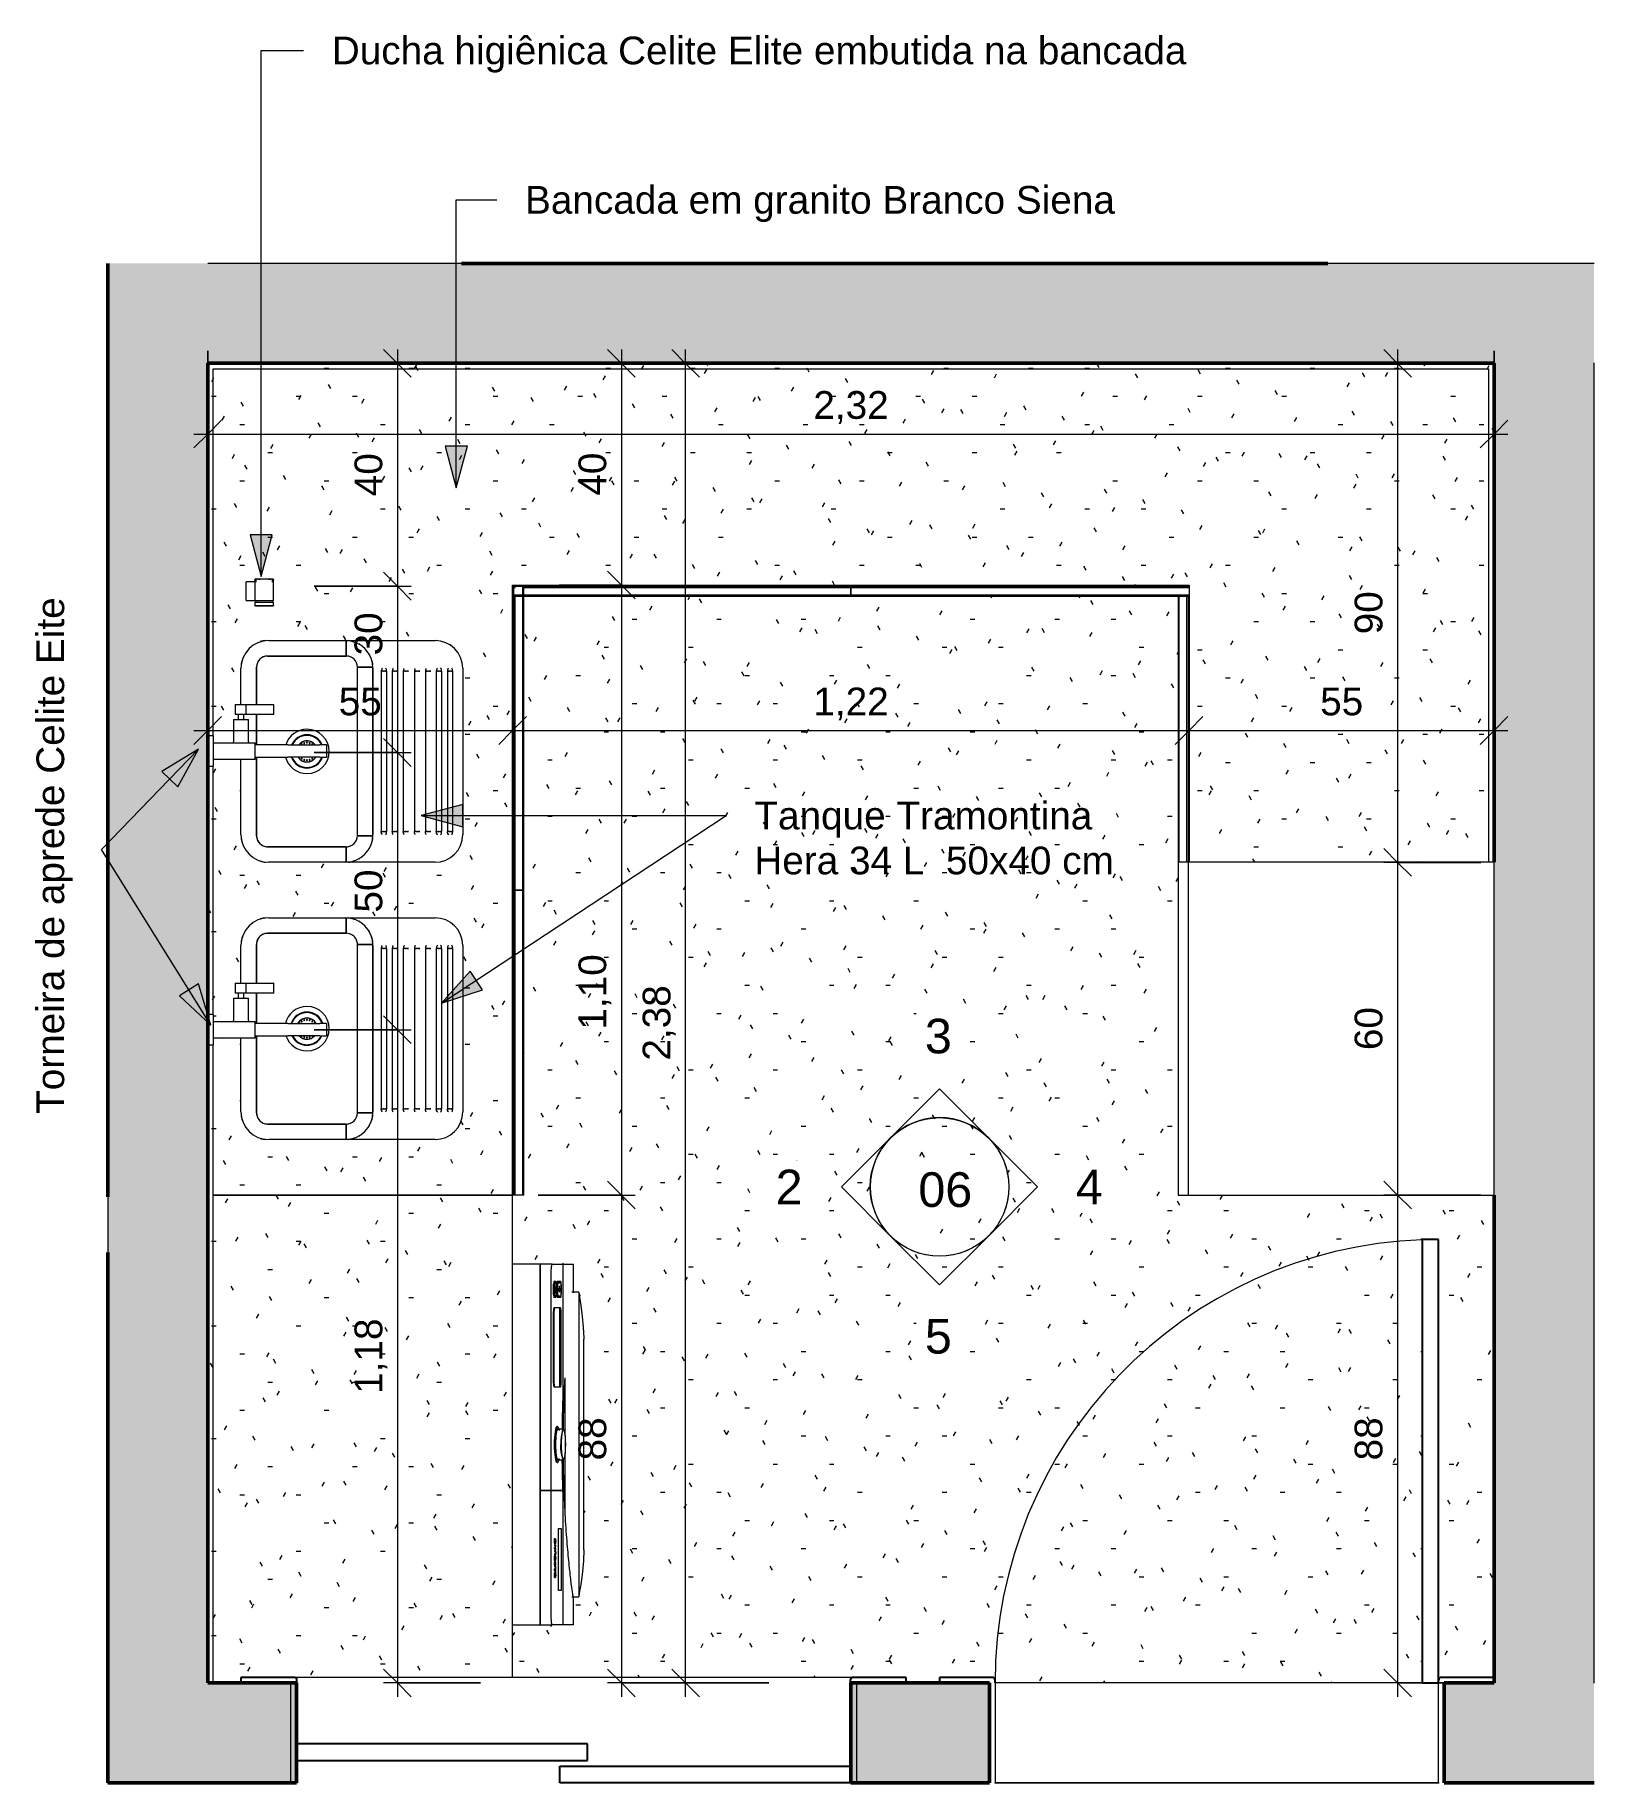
# Model space of a CAD drawing. Header units: millimetres. Extents: x -7376 to 9919, y -19320 to 2725.
# Drawn here: x -7376 to -4564, y -19320 to -16167 of the extents above.
import ezdxf

# ---------------------------------------------------------------- set-up
doc = ezdxf.new("R2010")
doc.units = ezdxf.units.MM
for name, color, linetype, lineweight in [('A-ANNO-DIMS', 211, 'Continuous', 9), ('A-ANNO-DIMS-25', 211, 'Continuous', 9), ('A-DOOR', 31, 'Continuous', 9), ('A-FLOR-PATT', 8, 'Continuous', 25), ('A-GENM', 13, 'Continuous', 9), ('A-GLAZ', 151, 'Continuous', 9), ('A-WALL', 113, 'Continuous', 25), ('A-WALL-PATT', 111, 'Continuous', 25), ('E-LITE-EQPM', 33, 'Continuous', 9), ('G-ANNO-SYMB', 111, 'Continuous', 9), ('G-ANNO-TEXT', 231, 'Continuous', 9), ('I-FURN', 30, 'Continuous', 9), ('P-SANR-FIXT', 6, 'Continuous', 9), ('Q-CASE', 31, 'Continuous', 9)]:
    doc.layers.add(name, color=color, linetype=linetype, lineweight=lineweight)
doc.styles.add('@Arial Unicode MS', font='ARIALUNI.TTF', dxfattribs={"height": 50})
doc.styles.add('Arial', font='arial.ttf', dxfattribs={"height": 62.5})
doc.styles.add('Arial_1', font='arial.ttf', dxfattribs={"height": 50})
doc.dimstyles.new('CRT_-__Metros_-_Linha_de_chamada_3_5_mm', dxfattribs={"dimscale": 304.8, "dimtxt": 50.292243, "dimasz": 0.164042, "dimexe": 0.082021, "dimexo": 0.0625, "dimgap": 0.04101, "dimtad": 1, "dimdec": 0, "dimlfac": 0.1, "dimdsep": 46, "dimtxsty": '@Arial Unicode MS', "dimblk1": 'OBLIQUE', "dimblk2": 'OBLIQUE', "dimsah": 1, "dimcen": 0.09, "dimdle": 0.082021, "dimazin": 0, "dimtfac": 1, "dimtdec": 4, "dimtix": 1, "dimtmove": 0, "dimatfit": 3, "dimfxl": 0.492126, "dimfxlon": 1, "dimtvp": 1, "dimtolj": 1, "dimtzin": 0, "dimarcsym": 2})
doc.dimstyles.new('CRT_-__Metros_-_Linha_de_chamada_3_5_mm_1', dxfattribs={"dimscale": 304.8, "dimtxt": 50.292243, "dimasz": 0.164042, "dimexe": 0.082021, "dimexo": 0.0625, "dimgap": 0.04101, "dimtad": 1, "dimlfac": 0.001, "dimrnd": 0.01, "dimzin": 0, "dimdsep": 46, "dimtxsty": '@Arial Unicode MS', "dimblk1": 'OBLIQUE', "dimblk2": 'OBLIQUE', "dimsah": 1, "dimcen": 0.09, "dimdle": 0.082021, "dimazin": 0, "dimtfac": 1, "dimtdec": 4, "dimtix": 1, "dimtmove": 2, "dimatfit": 3, "dimfxl": 0.492126, "dimfxlon": 1, "dimtvp": 1, "dimtolj": 1, "dimtzin": 0, "dimarcsym": 2})
doc.dimstyles.new('CRT_-__Metros_-_Linha_de_chamada_3_5_mm_2', dxfattribs={"dimscale": 304.8, "dimtxt": 50.292243, "dimasz": 0.164042, "dimexe": 0.082021, "dimexo": 0.0625, "dimgap": 0.04101, "dimtad": 1, "dimdec": 0, "dimlfac": 0.1, "dimdsep": 46, "dimtxsty": '@Arial Unicode MS', "dimblk1": 'OBLIQUE', "dimblk2": 'OBLIQUE', "dimsah": 1, "dimcen": 0.09, "dimdle": 0.082021, "dimazin": 0, "dimtfac": 1, "dimtdec": 4, "dimtix": 1, "dimtmove": 2, "dimatfit": 3, "dimfxl": 0.492126, "dimfxlon": 1, "dimtvp": 1, "dimtolj": 1, "dimtzin": 0, "dimarcsym": 2})
doc.dimstyles.new('CRT_-__Metros_-_Linha_de_chamada_3_5_mm_3', dxfattribs={"dimscale": 304.8, "dimtxt": 50.292243, "dimasz": 0.164042, "dimexe": 0.082021, "dimexo": 0.0625, "dimgap": 0.04101, "dimtad": 1, "dimlfac": 0.001, "dimrnd": 0.01, "dimzin": 0, "dimdsep": 46, "dimtxsty": '@Arial Unicode MS', "dimblk1": 'OBLIQUE', "dimblk2": 'OBLIQUE', "dimsah": 1, "dimcen": 0.09, "dimdle": 0.082021, "dimazin": 0, "dimtfac": 1, "dimtdec": 4, "dimtix": 1, "dimtmove": 0, "dimatfit": 3, "dimfxl": 0.492126, "dimfxlon": 1, "dimtvp": 1, "dimtolj": 1, "dimtzin": 0, "dimarcsym": 2})
pattern_1 = [(0, (0, 0), (203.2, 50.8), [8.382, -144.018, 8.382, -144.018, -812.8]), (0, (0, 0), (203.2, 50.8), [-304.8, 8.382, -296.418, 8.382, -144.018, -355.6]), (0, (0, 0), (203.2, 50.8), [-762, 8.382, -93.218, 8.382, -245.618]), (120, (76.2, 25.4), (-145.59409, 150.57636), [8.382, -144.018, 8.382, -144.018, -812.8]), (120, (76.2, 25.4), (-145.59409, 150.57636), [-304.8, 8.382, -296.418, 8.382, -144.018, -355.6]), (120, (76.2, 25.4), (-145.59409, 150.57636), [-762, 8.382, -93.218, 8.382, -245.618]), (240, (101.6, 127), (-57.60591, -201.37636), [8.382, -144.018, 8.382, -144.018, -812.8]), (240, (101.6, 127), (-57.60591, -201.37636), [-304.8, 8.382, -296.418, 8.382, -144.018, -355.6]), (240, (101.6, 127), (-57.60591, -201.37636), [-762, 8.382, -93.218, 8.382, -245.618])]
pattern_2 = [(0, (7064.62, 16759.65), (203.2, 50.8), [8.382, -144.018, 8.382, -144.018, -812.8]), (0, (7064.62, 16759.65), (203.2, 50.8), [-304.8, 8.382, -296.418, 8.382, -144.018, -355.6]), (0, (7064.62, 16759.65), (203.2, 50.8), [-762, 8.382, -93.218, 8.382, -245.618]), (120, (7140.82, 16785.05), (-145.59409, 150.57636), [8.382, -144.018, 8.382, -144.018, -812.8]), (120, (7140.82, 16785.05), (-145.59409, 150.57636), [-304.8, 8.382, -296.418, 8.382, -144.018, -355.6]), (120, (7140.82, 16785.05), (-145.59409, 150.57636), [-762, 8.382, -93.218, 8.382, -245.618]), (240, (7166.22, 16886.65), (-57.60591, -201.37636), [8.382, -144.018, 8.382, -144.018, -812.8]), (240, (7166.22, 16886.65), (-57.60591, -201.37636), [-304.8, 8.382, -296.418, 8.382, -144.018, -355.6]), (240, (7166.22, 16886.65), (-57.60591, -201.37636), [-762, 8.382, -93.218, 8.382, -245.618])]

msp = doc.modelspace()

# ---------------------------------------------------------------- texts
at = {"layer": 'G-ANNO-TEXT', "color": 7, "char_height": 50, "attachment_point": 1, "style": 'Arial_1'}
for s, insert, width in [('Ducha higiênica Celite Elite embutida na bancada', (-6840.834, -16170.375), 1918.03734), ('Bancada em granito Branco Siena', (-6492.283, -16439.82), 1320.78016), ('Tanque Tramontina ', (-6078.736, -17550.309), 777.63688), ('Hera 34 L  50x40 cm', (-6078.736, -17631.338), 803.69172)]:
    msp.add_mtext(s, dxfattribs=dict(at, insert=insert, width=width))
at = {"layer": 'G-ANNO-TEXT', "color": 7, "insert": (-7373.476, -18113.423), "char_height": 50, "width": 1154.43, "attachment_point": 1, "rotation": 90, "style": 'Arial_1'}
msp.add_mtext('Torneira de aprede Celite Eite', dxfattribs=at)

# ---------------------------------------------------------------- blocks, each defined once
blk = doc.blocks.new('CRT_POR_Abrir_1 Folha_Madeira e Vidro - 80 x 210  cm-3550694-PLANTA LAVANDERIA')
at = {"layer": 'A-DOOR', "lineweight": 25}
for p, q in [((-500, 90.5), (-500, 90)), ((-400, 90), (-400, 90.5)), ((400, 90.5), (400, 90)), ((500, 90), (500, 90.5)), ((-370, -90), (-400, -90)), ((-400, -90), (-400, -890)), ((-370, -890), (-370, -90)), ((400, -90), (400, -95)), ((500, -100), (500, -90)), ((-500, -100), (-405, -100)), ((405, -100), (500, -100)), ((-400, -890), (-370, -890))]:
    blk.add_line(p, q, dxfattribs=at)
at = {"layer": 'A-DOOR'}
for p, q in [((400, 90), (-400, 90)), ((-400, 90), (-400, -90)), ((-400, 90), (400, 90)), ((400, -90), (400, 90)), ((-400, -90), (400, -90)), ((-400, -90), (-400, -890))]:
    blk.add_line(p, q, dxfattribs=at)
blk.add_arc((-400, -90), 800, 272.152, 360, dxfattribs=at)
at = {"layer": 'A-DOOR', "lineweight": 25}
for centre, start, end in [((-405, -95), 270, 360), ((405, -95), 180, 270)]:
    blk.add_arc(centre, 5, start, end, dxfattribs=at)
blk = doc.blocks.new('CRT_JAN_Correr_Vidro e Madeira_2 Folhas - 100x100 cm-3976170-PLANTA LAVANDERIA')
at = {"layer": 'A-GLAZ', "lineweight": 25}
for p, q in [((-512.2, 100), (-608.2, 100)), ((-608.2, 100), (-608.2, 90)), ((-507.2, -90.5), (-507.2, 95)), ((490.8, 95), (490.8, -90.5)), ((591.8, 100), (495.8, 100)), ((591.8, 90), (591.8, 100)), ((-508.2, -20), (-508.2, -50)), ((16.8, -20), (-508.2, -20)), ((16.8, -50), (16.8, -20)), ((-508.2, -50), (16.8, -50)), ((-33.2, -90), (-33.2, -60)), ((-33.2, -60), (491.8, -60)), ((491.8, -60), (491.8, -90)), ((-608.2, -90), (-608.2, -90.5)), ((491.8, -90), (-33.2, -90)), ((591.8, -90.5), (591.8, -90))]:
    blk.add_line(p, q, dxfattribs=at)
at = {"layer": 'A-GLAZ'}
for p, q in [((495.8, 100), (-512.2, 100)), ((-518.2, -90), (-518.2, 90)), ((501.8, 90), (501.8, -90))]:
    blk.add_line(p, q, dxfattribs=at)
at = {"layer": 'A-GLAZ', "lineweight": 25}
for centre, start, end in [((-512.2, 95), 360, 90), ((495.8, 95), 90, 180)]:
    blk.add_arc(centre, 5, start, end, dxfattribs=at)
at = {"layer": 'A-GLAZ'}
for points in [[(-512.2, 100), (-511.7, 100), (-511.1, 99.9), (-510.3, 99.6), (-509.8, 99.4), (-509.4, 99.2), (-509.1, 98.9), (-508.7, 98.6), (-508.4, 98.3), (-508.1, 98), (-507.8, 97.5), (-507.6, 96.9), (-507.3, 96.1), (-507.2, 95.4), (-507.2, 95)], [(495.8, 100), (495.4, 100), (494.7, 99.9), (493.9, 99.6), (493.4, 99.4), (493, 99.2), (492.7, 98.9), (492.3, 98.6), (492, 98.3), (491.8, 98), (491.5, 97.5), (491.2, 96.9), (490.9, 96.1), (490.8, 95.4), (490.8, 95)]]:
    blk.add_open_spline(points, degree=3, knots=[0, 0, 0, 0, 0.166667, 0.25, 0.333333, 0.375, 0.416667, 0.5, 0.541667, 0.583333, 0.666667, 0.75, 0.833333, 1, 1, 1, 1], dxfattribs=at)
blk = doc.blocks.new('CRT_MGN_COZ_Fogão a lenha completo - CRT_MGN_COZ_Fogão a lenha completo-5005769-PLANTA LAVANDERIA')
at = {"layer": 'A-GENM'}
h = blk.add_hatch(dxfattribs=at)
h.set_pattern_fill('FP_2', color=256, style=0, pattern_type=2)
h.set_pattern_definition([(180, (300, 9.53), (3e-14, 270.94), [193.675, -9.525]), (180, (300, 67.73), (3e-14, 270.94), [193.675, -9.525]), (90, (300, 9.53), (203.2, -1e-14), [58.21, -212.73]), (90, (106.33, 9.53), (203.2, -1e-14), [58.21, -212.73]), (180, (147.6, 77.26), (3e-14, 270.94), [193.675, -9.525, 92.075, -9.525]), (180, (147.6, 135.47), (3e-14, 270.94), [193.675, -9.525, 92.075, -9.525]), (90, (147.6, 77.26), (304.8, -2e-14), [58.21, -212.73]), (90, (-46.08, 77.26), (304.8, -2e-14), [58.21, -212.73]), (90, (-55.6, 77.26), (304.8, -2e-14), [58.21, -212.73]), (90, (-147.68, 77.26), (304.8, -2e-14), [58.21, -212.73]), (180, (198.4, 145), (3e-14, 270.94), [193.675, -9.525]), (180, (198.4, 203.2), (3e-14, 270.94), [193.675, -9.525]), (90, (198.4, 145), (203.2, -1e-14), [58.21, -212.73]), (90, (4.72, 145), (203.2, -1e-14), [58.21, -212.73]), (180, (147.6, 212.73), (3e-14, 270.94), [193.675, -9.525, 92.075, -9.525]), (180, (147.6, 270.94), (3e-14, 270.94), [193.675, -9.525, 92.075, -9.525]), (90, (147.6, 212.73), (304.8, -2e-14), [58.21, -212.73]), (90, (-46.08, 212.73), (304.8, -2e-14), [58.21, -212.73]), (90, (-55.6, 212.73), (304.8, -2e-14), [58.21, -212.73]), (90, (-147.68, 212.73), (304.8, -2e-14), [58.21, -212.73])])
h.paths.add_polyline_path([(0, -349.6), (0, -350), (250, -350), (250, -349.6), (111.1, -349.6)])
at = {"layer": 'A-GENM', "color": 55}
for p, q in [((-1430, -349.6), (-1430, -350)), ((-900, -349.6), (-900, -350)), ((0, -349.6), (0, -350))]:
    blk.add_line(p, q, dxfattribs=at)
at = {"layer": 'A-GENM'}
for p, q in [((250, -349.6), (250, -350)), ((250, -350), (600, -350)), ((600, -350), (600, -349.6)), ((600, -349.6), (600, -350)), ((600, -350), (1310.1, -350))]:
    blk.add_line(p, q, dxfattribs=at)
blk = doc.blocks.new('BANCADA LAVANDERIA - BANCADA LAVANDERIA-4419173-PLANTA LAVANDERIA')
at = {"layer": 'I-FURN'}
h = blk.add_hatch(dxfattribs=at)
h.set_pattern_fill('FP_3', color=256, style=0, pattern_type=2)
h.set_pattern_definition(pattern_2)
h.paths.add_polyline_path([(0, -2380), (10, -2380), (10, -1229.5), (0, -1229.5), (0, -2218)])
h.paths.add_polyline_path([(10, -1174.5), (10, -726.9), (0, -726.9), (0, -1174.5), (5.1, -1174.5)])
h.paths.add_polyline_path([(2320, -900), (2320, 0), (0, 0), (0, -671.9), (10, -671.9), (10, -10), (2310, -10), (2310, -900)])
h = blk.add_hatch(dxfattribs=at)
h.set_pattern_fill('FP_4', color=256, style=0, pattern_type=2)
h.set_pattern_definition(pattern_2)
h.paths.add_polyline_path([(489.8, -1500), (550, -1500), (550, -400), (1770, -400), (1770, -900), (2310, -900), (2310, -10), (10, -10), (10, -684.4), (47.3, -684.3), (46.9, -683.9), (46.4, -683.7), (47, -682.9), (46.4, -682.9), (46.4, -642.4), (55, -642.3), (55, -633.4), (49.5, -633.4), (49.6, -615.4), (60, -615.4), (60.3, -547.9), (61.7, -537.1), (66.7, -525), (74.6, -514.6), (85, -506.7), (97.1, -501.7), (110, -500), (410, -500), (422.9, -501.7), (435, -506.7), (445.4, -514.6), (453.3, -525), (458.3, -537.1), (460, -550), (460, -850), (458.3, -862.9), (453.3, -875), (445.4, -885.4), (435, -893.3), (422.9, -898.3), (410, -900), (110, -900), (97.1, -898.3), (85, -893.3), (74.6, -885.4), (66.7, -875), (61.7, -862.9), (60, -850), (60, -714.4), (10, -714.4), (10, -1187), (47.3, -1186.9), (46.9, -1186.5), (46.4, -1186.3), (47, -1185.5), (46.4, -1185.5), (46.4, -1145), (55, -1144.9), (55, -1136), (49.5, -1136), (49.6, -1118), (60, -1118), (60, -1050), (61.7, -1037.1), (66.7, -1025), (74.6, -1014.6), (85, -1006.7), (97.1, -1001.7), (110, -1000), (410, -1000), (422.9, -1001.7), (435, -1006.7), (445.4, -1014.6), (453.3, -1025), (458.3, -1037.1), (460, -1050), (460, -1350), (458.3, -1362.9), (453.3, -1375), (445.4, -1385.4), (435, -1393.3), (422.9, -1398.3), (410, -1400), (110, -1400), (97.1, -1398.3), (85, -1393.3), (74.6, -1385.4), (66.7, -1375), (61.7, -1362.9), (60, -1350), (60, -1217), (10, -1217), (10, -1500), (322.2, -1500)])
h.paths.add_polyline_path([(97.7, -437.5), (96.2, -437.4), (98.6, -437.4), (98.6, -437.5)])
h.paths.add_polyline_path([(104.5, -437.2), (104.5, -437), (104, -437)])
h.paths.add_polyline_path([(99.3, -437.2), (99.3, -437), (99, -437.1)])
h.paths.add_polyline_path([(106.1, -437.5), (102.3, -437.5), (99.1, -437.4), (99, -437.2), (95.6, -437.4), (90.7, -437.3), (90.5, -437.2), (90.5, -437), (84.9, -437), (84.9, -431), (86.8, -431), (86.8, -428.5), (84.9, -428.5), (84.9, -427.7), (69.1, -427.7), (69.1, -394.3), (84.9, -394.3), (84.9, -390), (86.6, -390), (86.6, -389.5), (117.1, -389.5), (117.1, -390), (118.9, -390), (118.9, -428.5), (116.9, -428.5), (116.9, -431), (118.9, -431), (118.9, -437), (111.7, -437.2), (108.4, -437.4), (107.1, -437.4)])
h.paths.add_polyline_path([(107.8, -437.4), (111.2, -437.2), (106.4, -437.2)])
h = blk.add_hatch(dxfattribs=at)
h.set_pattern_fill('FP_3', color=256, style=0, pattern_type=2)
h.set_pattern_definition(pattern_2)
h.paths.add_polyline_path([(159.5, -2371.5), (161, -2375), (160.8, -2373.7), (160, -2372.1)])
h.paths.add_polyline_path([(156, -2370), (159.5, -2371.5), (158.5, -2370.7), (157.3, -2370.2)])
h.paths.add_polyline_path([(10, -2380), (60, -2380), (60, -2370), (550, -2370), (550, -1500), (10, -1500), (10, -2370)])
at = {"layer": 'I-FURN', "color": 254}
for p, q in [((10, -671.9), (10, -10)), ((10, -10), (2310, -10)), ((2310, -10), (2310, -900)), ((550, -1500), (550, -400)), ((550, -400), (1770, -400)), ((550, -402), (1160, -402)), ((552, -950), (552, -400)), ((552, -404.5), (554.5, -404.5)), ((554.5, -404.5), (554.5, -402)), ((568, -402), (568, -950)), ((570, -950), (570, -402)), ((570, -404.5), (1160, -404.5)), ((1160, -402), (1160, -400)), ((1160, -400), (1160, -402)), ((1160, -404.5), (1160, -402)), ((1160, -402), (1770, -402)), ((1160, -402), (1160, -404.5)), ((1160, -418), (1160, -404.5)), ((1160, -404.5), (1770, -404.5)), ((1160, -404.5), (1160, -418)), ((1770, -400), (1770, -900)), ((1160, -418), (552, -418)), ((552, -420), (1160, -420)), ((554.5, -950), (554.5, -420)), ((1160, -420), (1160, -418)), ((1770, -418), (1160, -418)), ((1160, -418), (1160, -420)), ((1160, -420), (1768, -420)), ((1750, -420), (1752, -420)), ((1750, -420), (1750, -900)), ((1752, -900), (1752, -420)), ((1765.5, -420), (1765.5, -900)), ((1768, -420), (1770, -420)), ((1768, -420), (1768, -900)), ((110, -500), (410, -500)), ((250, -500.1), (250, -528)), ((250, -528), (108, -528)), ((108, -528), (250, -528)), ((60, -615.4), (60, -550)), ((88, -548), (88, -615.4)), ((88, -615.4), (88, -548)), ((270, -852), (270, -548)), ((297.7, -548), (270, -548)), ((270, -548), (297.7, -548)), ((270, -852), (270, -548)), ((298, -850), (298, -550)), ((298, -550), (298, -850)), ((313.3, -555.5), (313, -555.5)), ((313, -555.5), (313, -844.5)), ((314.1, -555.5), (313.7, -555.5)), ((314.5, -555.5), (314.8, -555.5)), ((315.2, -555.5), (314.8, -555.5)), ((315.7, -555.5), (315.2, -555.5)), ((315.7, -555.5), (316.4, -555.5)), ((317.5, -555.5), (316.4, -555.5)), ((317.5, -555.5), (318, -555.5)), ((320.2, -555.5), (318.5, -555.5)), ((322.6, -555.5), (320.5, -555.5)), ((320.5, -555.5), (322.6, -555.5)), ((322.6, -555.5), (322.6, -844.5)), ((333.3, -555.5), (332.9, -555.5)), ((332.9, -555.5), (332.9, -844.5)), ((334, -555.5), (333.6, -555.5)), ((334.5, -555.5), (334.8, -555.5)), ((335.2, -555.5), (334.8, -555.5)), ((335.6, -555.5), (335.2, -555.5)), ((335.6, -555.5), (336.3, -555.5)), ((337.4, -555.5), (336.3, -555.5)), ((337.4, -555.5), (337.9, -555.5)), ((340.1, -555.5), (338.5, -555.5)), ((342.5, -555.5), (340.4, -555.5)), ((340.4, -555.5), (342.5, -555.5)), ((353.1, -555.5), (352.8, -555.5)), ((352.8, -555.5), (352.8, -844.5)), ((353.9, -555.5), (353.5, -555.5)), ((354.3, -555.5), (354.6, -555.5)), ((355.1, -555.5), (354.6, -555.5)), ((355.5, -555.5), (355.1, -555.5)), ((355.5, -555.5), (356.2, -555.5)), ((357.3, -555.5), (356.2, -555.5)), ((357.3, -555.5), (357.8, -555.5)), ((360, -555.5), (358.3, -555.5)), ((362.4, -555.5), (360.3, -555.5)), ((360.3, -555.5), (362.4, -555.5)), ((373, -555.5), (372.7, -555.5)), ((372.7, -555.5), (372.7, -844.5)), ((373.8, -555.5), (373.4, -555.5)), ((374.2, -555.5), (374.5, -555.5)), ((374.9, -555.5), (374.5, -555.5)), ((375.4, -555.5), (374.9, -555.5)), ((375.4, -555.5), (376, -555.5)), ((377.2, -555.5), (376, -555.5)), ((377.2, -555.5), (377.7, -555.5)), ((379.9, -555.5), (378.2, -555.5)), ((382.3, -555.5), (380.2, -555.5)), ((380.2, -555.5), (382.3, -555.5)), ((392.9, -555.5), (392.6, -555.5)), ((392.6, -555.5), (392.6, -844.5)), ((393.7, -555.5), (393.3, -555.5)), ((394.1, -555.5), (394.4, -555.5)), ((394.8, -555.5), (394.4, -555.5)), ((395.3, -555.5), (394.8, -555.5)), ((395.3, -555.5), (395.9, -555.5)), ((397.1, -555.5), (395.9, -555.5)), ((397.1, -555.5), (397.6, -555.5)), ((399.8, -555.5), (398.1, -555.5)), ((402.2, -555.5), (400.1, -555.5)), ((400.1, -555.5), (402.2, -555.5)), ((412.6, -555.5), (412.3, -555.5)), ((412.3, -555.5), (412.3, -844.5)), ((413.4, -555.5), (413, -555.5)), ((413.9, -555.5), (414.1, -555.5)), ((414.6, -555.5), (414.1, -555.5)), ((415, -555.5), (414.6, -555.5)), ((415, -555.5), (415.7, -555.5)), ((416.8, -555.5), (415.7, -555.5)), ((416.8, -555.5), (417.3, -555.5)), ((419.5, -555.5), (417.9, -555.5)), ((421.9, -555.5), (419.8, -555.5)), ((419.8, -555.5), (421.9, -555.5)), ((421.9, -555.5), (421.9, -844.5)), ((432.5, -555.5), (432.2, -555.5)), ((432.2, -555.5), (432.2, -844.5)), ((433.3, -555.5), (432.9, -555.5)), ((433.7, -555.5), (434, -555.5)), ((434.5, -555.5), (434, -555.5)), ((434.9, -555.5), (434.5, -555.5)), ((434.9, -555.5), (435.6, -555.5)), ((436.7, -555.5), (435.6, -555.5)), ((436.7, -555.5), (437.2, -555.5)), ((439.4, -555.5), (437.7, -555.5)), ((441.8, -555.5), (439.7, -555.5)), ((439.7, -555.5), (441.8, -555.5)), ((441.8, -555.5), (441.8, -844.5)), ((460, -550), (460, -850)), ((88, -633.4), (88, -688.4)), ((88, -688.4), (88, -633.4)), ((60, -850), (60, -714.4)), ((88, -710.4), (88, -852)), ((88, -852), (88, -710.4)), ((10, -1174.5), (10, -726.9)), ((313, -844.5), (313.3, -844.5)), ((313.7, -844.5), (314.1, -844.5)), ((314.8, -844.5), (314.5, -844.5)), ((314.8, -844.5), (315.2, -844.5)), ((315.2, -844.5), (315.7, -844.5)), ((316.4, -844.5), (315.7, -844.5)), ((316.4, -844.5), (317.5, -844.5)), ((318, -844.5), (317.5, -844.5)), ((318.5, -844.5), (320.2, -844.5)), ((320.5, -844.5), (322.6, -844.5)), ((322.6, -844.5), (320.5, -844.5)), ((332.9, -844.5), (333.3, -844.5)), ((333.6, -844.5), (334, -844.5)), ((334.8, -844.5), (334.5, -844.5)), ((334.8, -844.5), (335.2, -844.5)), ((335.2, -844.5), (335.6, -844.5)), ((336.3, -844.5), (335.6, -844.5)), ((336.3, -844.5), (337.4, -844.5)), ((337.9, -844.5), (337.4, -844.5)), ((338.5, -844.5), (340.1, -844.5)), ((340.4, -844.5), (342.5, -844.5)), ((342.5, -844.5), (340.4, -844.5)), ((352.8, -844.5), (353.1, -844.5)), ((353.5, -844.5), (353.9, -844.5)), ((354.6, -844.5), (354.3, -844.5)), ((354.6, -844.5), (355.1, -844.5)), ((355.1, -844.5), (355.5, -844.5)), ((356.2, -844.5), (355.5, -844.5)), ((356.2, -844.5), (357.3, -844.5)), ((357.8, -844.5), (357.3, -844.5)), ((358.3, -844.5), (360, -844.5)), ((360.3, -844.5), (362.4, -844.5)), ((362.4, -844.5), (360.3, -844.5)), ((372.7, -844.5), (373, -844.5)), ((373.4, -844.5), (373.8, -844.5)), ((374.5, -844.5), (374.2, -844.5)), ((374.5, -844.5), (374.9, -844.5)), ((374.9, -844.5), (375.4, -844.5)), ((376, -844.5), (375.4, -844.5)), ((376, -844.5), (377.2, -844.5)), ((377.7, -844.5), (377.2, -844.5)), ((378.2, -844.5), (379.9, -844.5)), ((380.2, -844.5), (382.3, -844.5)), ((382.3, -844.5), (380.2, -844.5)), ((392.6, -844.5), (392.9, -844.5)), ((393.3, -844.5), (393.7, -844.5)), ((394.4, -844.5), (394.1, -844.5)), ((394.4, -844.5), (394.8, -844.5)), ((394.8, -844.5), (395.3, -844.5)), ((395.9, -844.5), (395.3, -844.5)), ((395.9, -844.5), (397.1, -844.5)), ((397.6, -844.5), (397.1, -844.5)), ((398.1, -844.5), (399.8, -844.5)), ((400.1, -844.5), (402.2, -844.5)), ((402.2, -844.5), (400.1, -844.5)), ((412.3, -844.5), (412.6, -844.5)), ((413, -844.5), (413.4, -844.5)), ((414.1, -844.5), (413.9, -844.5)), ((414.1, -844.5), (414.6, -844.5)), ((414.6, -844.5), (415, -844.5)), ((415.7, -844.5), (415, -844.5)), ((415.7, -844.5), (416.8, -844.5)), ((417.3, -844.5), (416.8, -844.5)), ((417.9, -844.5), (419.5, -844.5)), ((419.8, -844.5), (421.9, -844.5)), ((421.9, -844.5), (419.8, -844.5)), ((432.2, -844.5), (432.5, -844.5)), ((432.9, -844.5), (433.3, -844.5)), ((434, -844.5), (433.7, -844.5)), ((434, -844.5), (434.5, -844.5)), ((434.5, -844.5), (434.9, -844.5)), ((435.6, -844.5), (434.9, -844.5)), ((435.6, -844.5), (436.7, -844.5)), ((437.2, -844.5), (436.7, -844.5)), ((437.7, -844.5), (439.4, -844.5)), ((439.7, -844.5), (441.8, -844.5)), ((441.8, -844.5), (439.7, -844.5)), ((108, -872), (250, -872)), ((250, -872), (108, -872)), ((250, -872), (250, -899.9)), ((270, -852), (297.7, -852)), ((297.7, -852), (270, -852)), ((410, -900), (110, -900)), ((2320, -900), (1768, -900)), ((1768, -900), (1768, -1500)), ((2320, -1500), (2320, -900)), ((552, -950), (550, -950)), ((550, -950), (552, -950)), ((554.5, -950), (552, -950)), ((552, -950), (554.5, -950)), ((552, -1500), (552, -950)), ((568, -950), (554.5, -950)), ((554.5, -950), (568, -950)), ((554.5, -1500), (554.5, -950)), ((570, -950), (568, -950)), ((568, -950), (570, -950)), ((568, -950), (568, -1500)), ((570, -1500), (570, -950)), ((110, -1000), (410, -1000)), ((250, -1000.1), (250, -1028)), ((250, -1028), (108, -1028)), ((108, -1028), (250, -1028)), ((60, -1118), (60, -1050)), ((88, -1048), (88, -1118)), ((88, -1118), (88, -1048)), ((270, -1352), (270, -1048)), ((297.7, -1048), (270, -1048)), ((270, -1048), (297.7, -1048)), ((270, -1352), (270, -1048)), ((298, -1350), (298, -1050)), ((298, -1050), (298, -1350)), ((313.3, -1055.5), (313, -1055.5)), ((313, -1055.5), (313, -1344.5)), ((314.1, -1055.5), (313.7, -1055.5)), ((314.5, -1055.5), (314.8, -1055.5)), ((315.2, -1055.5), (314.8, -1055.5)), ((315.7, -1055.5), (315.2, -1055.5)), ((315.7, -1055.5), (316.4, -1055.5)), ((317.5, -1055.5), (316.4, -1055.5)), ((317.5, -1055.5), (318, -1055.5)), ((320.2, -1055.5), (318.5, -1055.5)), ((322.6, -1055.5), (320.5, -1055.5)), ((320.5, -1055.5), (322.6, -1055.5)), ((322.6, -1055.5), (322.6, -1344.5)), ((333.3, -1055.5), (332.9, -1055.5)), ((332.9, -1055.5), (332.9, -1344.5)), ((334, -1055.5), (333.6, -1055.5)), ((334.5, -1055.5), (334.8, -1055.5)), ((335.2, -1055.5), (334.8, -1055.5)), ((335.6, -1055.5), (335.2, -1055.5)), ((335.6, -1055.5), (336.3, -1055.5)), ((337.4, -1055.5), (336.3, -1055.5)), ((337.4, -1055.5), (337.9, -1055.5)), ((340.1, -1055.5), (338.5, -1055.5)), ((342.5, -1055.5), (340.4, -1055.5)), ((340.4, -1055.5), (342.5, -1055.5)), ((353.1, -1055.5), (352.8, -1055.5)), ((352.8, -1055.5), (352.8, -1344.5)), ((353.9, -1055.5), (353.5, -1055.5)), ((354.3, -1055.5), (354.6, -1055.5)), ((355.1, -1055.5), (354.6, -1055.5)), ((355.5, -1055.5), (355.1, -1055.5)), ((355.5, -1055.5), (356.2, -1055.5)), ((357.3, -1055.5), (356.2, -1055.5)), ((357.3, -1055.5), (357.8, -1055.5)), ((360, -1055.5), (358.3, -1055.5)), ((362.4, -1055.5), (360.3, -1055.5)), ((360.3, -1055.5), (362.4, -1055.5)), ((373, -1055.5), (372.7, -1055.5)), ((372.7, -1055.5), (372.7, -1344.5)), ((373.8, -1055.5), (373.4, -1055.5)), ((374.2, -1055.5), (374.5, -1055.5)), ((374.9, -1055.5), (374.5, -1055.5)), ((375.4, -1055.5), (374.9, -1055.5)), ((375.4, -1055.5), (376, -1055.5)), ((377.2, -1055.5), (376, -1055.5)), ((377.2, -1055.5), (377.7, -1055.5)), ((379.9, -1055.5), (378.2, -1055.5)), ((382.3, -1055.5), (380.2, -1055.5)), ((380.2, -1055.5), (382.3, -1055.5)), ((392.9, -1055.5), (392.6, -1055.5)), ((392.6, -1055.5), (392.6, -1344.5)), ((393.7, -1055.5), (393.3, -1055.5)), ((394.1, -1055.5), (394.4, -1055.5)), ((394.8, -1055.5), (394.4, -1055.5)), ((395.3, -1055.5), (394.8, -1055.5)), ((395.3, -1055.5), (395.9, -1055.5)), ((397.1, -1055.5), (395.9, -1055.5)), ((397.1, -1055.5), (397.6, -1055.5)), ((399.8, -1055.5), (398.1, -1055.5)), ((402.2, -1055.5), (400.1, -1055.5)), ((400.1, -1055.5), (402.2, -1055.5)), ((412.6, -1055.5), (412.3, -1055.5)), ((412.3, -1055.5), (412.3, -1344.5)), ((413.4, -1055.5), (413, -1055.5)), ((413.9, -1055.5), (414.1, -1055.5)), ((414.6, -1055.5), (414.1, -1055.5)), ((415, -1055.5), (414.6, -1055.5)), ((415, -1055.5), (415.7, -1055.5)), ((416.8, -1055.5), (415.7, -1055.5)), ((416.8, -1055.5), (417.3, -1055.5)), ((419.5, -1055.5), (417.9, -1055.5)), ((421.9, -1055.5), (419.8, -1055.5)), ((419.8, -1055.5), (421.9, -1055.5)), ((421.9, -1055.5), (421.9, -1344.5)), ((432.5, -1055.5), (432.2, -1055.5)), ((432.2, -1055.5), (432.2, -1344.5)), ((433.3, -1055.5), (432.9, -1055.5)), ((433.7, -1055.5), (434, -1055.5)), ((434.5, -1055.5), (434, -1055.5)), ((434.9, -1055.5), (434.5, -1055.5)), ((434.9, -1055.5), (435.6, -1055.5)), ((436.7, -1055.5), (435.6, -1055.5)), ((436.7, -1055.5), (437.2, -1055.5)), ((439.4, -1055.5), (437.7, -1055.5)), ((441.8, -1055.5), (439.7, -1055.5)), ((439.7, -1055.5), (441.8, -1055.5)), ((441.8, -1055.5), (441.8, -1344.5)), ((460, -1050), (460, -1350)), ((88, -1136), (88, -1191)), ((88, -1191), (88, -1136)), ((10, -2380), (10, -1229.5)), ((60, -1350), (60, -1217)), ((88, -1213), (88, -1352)), ((88, -1352), (88, -1213)), ((270, -1352), (297.7, -1352)), ((297.7, -1352), (270, -1352)), ((313, -1344.5), (313.3, -1344.5)), ((313.7, -1344.5), (314.1, -1344.5)), ((314.8, -1344.5), (314.5, -1344.5)), ((314.8, -1344.5), (315.2, -1344.5)), ((315.2, -1344.5), (315.7, -1344.5)), ((316.4, -1344.5), (315.7, -1344.5)), ((316.4, -1344.5), (317.5, -1344.5)), ((318, -1344.5), (317.5, -1344.5)), ((318.5, -1344.5), (320.2, -1344.5)), ((320.5, -1344.5), (322.6, -1344.5)), ((322.6, -1344.5), (320.5, -1344.5)), ((332.9, -1344.5), (333.3, -1344.5)), ((333.6, -1344.5), (334, -1344.5)), ((334.8, -1344.5), (334.5, -1344.5)), ((334.8, -1344.5), (335.2, -1344.5)), ((335.2, -1344.5), (335.6, -1344.5)), ((336.3, -1344.5), (335.6, -1344.5)), ((336.3, -1344.5), (337.4, -1344.5)), ((337.9, -1344.5), (337.4, -1344.5)), ((338.5, -1344.5), (340.1, -1344.5)), ((340.4, -1344.5), (342.5, -1344.5)), ((342.5, -1344.5), (340.4, -1344.5)), ((352.8, -1344.5), (353.1, -1344.5)), ((353.5, -1344.5), (353.9, -1344.5)), ((354.6, -1344.5), (354.3, -1344.5)), ((354.6, -1344.5), (355.1, -1344.5)), ((355.1, -1344.5), (355.5, -1344.5)), ((356.2, -1344.5), (355.5, -1344.5)), ((356.2, -1344.5), (357.3, -1344.5)), ((357.8, -1344.5), (357.3, -1344.5)), ((358.3, -1344.5), (360, -1344.5)), ((360.3, -1344.5), (362.4, -1344.5)), ((362.4, -1344.5), (360.3, -1344.5)), ((372.7, -1344.5), (373, -1344.5)), ((373.4, -1344.5), (373.8, -1344.5)), ((374.5, -1344.5), (374.2, -1344.5)), ((374.5, -1344.5), (374.9, -1344.5)), ((374.9, -1344.5), (375.4, -1344.5)), ((376, -1344.5), (375.4, -1344.5)), ((376, -1344.5), (377.2, -1344.5)), ((377.7, -1344.5), (377.2, -1344.5)), ((378.2, -1344.5), (379.9, -1344.5)), ((380.2, -1344.5), (382.3, -1344.5)), ((382.3, -1344.5), (380.2, -1344.5)), ((392.6, -1344.5), (392.9, -1344.5)), ((393.3, -1344.5), (393.7, -1344.5)), ((394.4, -1344.5), (394.1, -1344.5)), ((394.4, -1344.5), (394.8, -1344.5)), ((394.8, -1344.5), (395.3, -1344.5)), ((395.9, -1344.5), (395.3, -1344.5)), ((395.9, -1344.5), (397.1, -1344.5)), ((397.6, -1344.5), (397.1, -1344.5)), ((398.1, -1344.5), (399.8, -1344.5)), ((400.1, -1344.5), (402.2, -1344.5)), ((402.2, -1344.5), (400.1, -1344.5)), ((412.3, -1344.5), (412.6, -1344.5)), ((413, -1344.5), (413.4, -1344.5)), ((414.1, -1344.5), (413.9, -1344.5)), ((414.1, -1344.5), (414.6, -1344.5)), ((414.6, -1344.5), (415, -1344.5)), ((415.7, -1344.5), (415, -1344.5)), ((415.7, -1344.5), (416.8, -1344.5)), ((417.3, -1344.5), (416.8, -1344.5)), ((417.9, -1344.5), (419.5, -1344.5)), ((419.8, -1344.5), (421.9, -1344.5)), ((421.9, -1344.5), (419.8, -1344.5)), ((432.2, -1344.5), (432.5, -1344.5)), ((432.9, -1344.5), (433.3, -1344.5)), ((434, -1344.5), (433.7, -1344.5)), ((434, -1344.5), (434.5, -1344.5)), ((434.5, -1344.5), (434.9, -1344.5)), ((435.6, -1344.5), (434.9, -1344.5)), ((435.6, -1344.5), (436.7, -1344.5)), ((437.2, -1344.5), (436.7, -1344.5)), ((437.7, -1344.5), (439.4, -1344.5)), ((439.7, -1344.5), (441.8, -1344.5)), ((441.8, -1344.5), (439.7, -1344.5)), ((108, -1372), (250, -1372)), ((250, -1372), (108, -1372)), ((250, -1372), (250, -1399.9)), ((410, -1400), (110, -1400)), ((550, -1500), (10, -1500)), ((10, -1500), (550, -1500)), ((552, -1500), (550, -1500)), ((550, -2370), (550, -1500)), ((554.5, -1500), (552, -1500)), ((568, -1500), (554.5, -1500)), ((570, -1500), (568, -1500)), ((1768, -1500), (2320, -1500))]:
    blk.add_line(p, q, dxfattribs=at)
at = {"layer": 'I-FURN', "color": 254, "flags": 128}
for points in [[(250, -528), (250, -520.8), (250, -514), (250, -508.2), (250, -503.8), (250, -501), (250, -500.1)], [(314.4, -550.3), (314.3, -550.6), (314.1, -550.9), (314, -551.2), (313.8, -551.5), (313.7, -551.8), (313.6, -552.1), (313.5, -552.3), (313.4, -552.6), (313.3, -552.9), (313.3, -553.1), (313.2, -553.4), (313.2, -553.7), (313.1, -553.9), (313.1, -554.2), (313, -554.5), (313, -554.7), (313, -555), (313, -555.2), (313, -555.5), (313, -555.5)], [(334.4, -550.3), (334.2, -550.6), (334, -550.9), (333.9, -551.2), (333.8, -551.5), (333.6, -551.8), (333.5, -552.1), (333.4, -552.3), (333.3, -552.6), (333.3, -552.9), (333.2, -553.1), (333.1, -553.4), (333.1, -553.7), (333, -553.9), (333, -554.2), (333, -554.5), (332.9, -554.7), (332.9, -555), (332.9, -555.2), (332.9, -555.5), (332.9, -555.5)], [(354.2, -550.3), (354.1, -550.6), (353.9, -550.9), (353.8, -551.2), (353.6, -551.5), (353.5, -551.8), (353.4, -552.1), (353.3, -552.3), (353.2, -552.6), (353.1, -552.9), (353.1, -553.1), (353, -553.4), (353, -553.7), (352.9, -553.9), (352.9, -554.2), (352.8, -554.5), (352.8, -554.7), (352.8, -555), (352.8, -555.2), (352.8, -555.5), (352.8, -555.5)], [(374.1, -550.3), (373.9, -550.6), (373.8, -550.9), (373.6, -551.2), (373.5, -551.5), (373.4, -551.8), (373.3, -552.1), (373.2, -552.3), (373.1, -552.6), (373, -552.9), (372.9, -553.1), (372.9, -553.4), (372.8, -553.7), (372.8, -553.9), (372.8, -554.2), (372.7, -554.5), (372.7, -554.7), (372.7, -555), (372.7, -555.2), (372.7, -555.5), (372.7, -555.5)], [(394, -550.3), (393.8, -550.6), (393.7, -550.9), (393.5, -551.2), (393.4, -551.5), (393.3, -551.8), (393.2, -552.1), (393.1, -552.3), (393, -552.6), (392.9, -552.9), (392.8, -553.1), (392.8, -553.4), (392.7, -553.7), (392.7, -553.9), (392.7, -554.2), (392.6, -554.5), (392.6, -554.7), (392.6, -555), (392.6, -555.2), (392.6, -555.5), (392.6, -555.5)], [(413.8, -550.3), (413.6, -550.6), (413.4, -550.9), (413.3, -551.2), (413.1, -551.5), (413, -551.8), (412.9, -552.1), (412.8, -552.3), (412.7, -552.6), (412.7, -552.9), (412.6, -553.1), (412.5, -553.4), (412.5, -553.7), (412.4, -553.9), (412.4, -554.2), (412.4, -554.5), (412.3, -554.7), (412.3, -555), (412.3, -555.2), (412.3, -555.5), (412.3, -555.5)], [(433.6, -550.3), (433.5, -550.6), (433.3, -550.9), (433.2, -551.2), (433, -551.5), (432.9, -551.8), (432.8, -552.1), (432.7, -552.3), (432.6, -552.6), (432.5, -552.9), (432.5, -553.1), (432.4, -553.4), (432.4, -553.7), (432.3, -553.9), (432.3, -554.2), (432.2, -554.5), (432.2, -554.7), (432.2, -555), (432.2, -555.2), (432.2, -555.5), (432.2, -555.5)], [(179, -671), (177.8, -671), (176.7, -671.1), (175.5, -671.2), (174.4, -671.4), (173.2, -671.6), (172.1, -671.8), (171, -672.1), (169.9, -672.5), (168.8, -672.9), (167.7, -673.3), (166.6, -673.8), (165.6, -674.3), (164.6, -674.8), (163.6, -675.4), (162.6, -676.1), (161.7, -676.7), (160.8, -677.5), (159.9, -678.2), (159, -679), (158.2, -679.8), (157.4, -680.6), (156.6, -681.5), (155.9, -682.4), (155.2, -683.4), (154.6, -684.3), (154, -685.3), (153.4, -686.3), (152.9, -687.4), (152.4, -688.4)], [(179, -681), (178.2, -681), (177.5, -681.1), (176.7, -681.1), (176, -681.2), (175.2, -681.4), (174.5, -681.5), (173.7, -681.7), (173, -682), (172.3, -682.2), (171.6, -682.5), (170.9, -682.8), (170.2, -683.1), (169.6, -683.5), (168.9, -683.9), (168.3, -684.3), (167.7, -684.8), (167.1, -685.2), (166.5, -685.7), (165.9, -686.2), (165.4, -686.8), (164.9, -687.3), (164.4, -687.9), (164, -688.4)], [(205.6, -688.4), (205.4, -687.9), (204.9, -686.9), (204.3, -685.9), (203.7, -684.9), (203.1, -683.9), (202.4, -682.9), (201.7, -682), (201, -681.1), (200.2, -680.2), (199.4, -679.4), (198.6, -678.6), (197.7, -677.8), (196.8, -677.1), (195.9, -676.4), (194.9, -675.8), (193.9, -675.2), (192.9, -674.6), (191.9, -674), (190.9, -673.5), (189.8, -673.1), (188.7, -672.7), (187.6, -672.3), (186.5, -672), (185.4, -671.7), (184.2, -671.5), (183.1, -671.3), (181.9, -671.1), (180.8, -671.1), (179.6, -671), (179, -671)], [(193.9, -688.2), (193.4, -687.6), (192.9, -687.1), (192.4, -686.5), (191.8, -686), (191.3, -685.5), (190.7, -685), (190.1, -684.6), (189.4, -684.1), (188.8, -683.7), (188.1, -683.3), (187.5, -683), (186.8, -682.7), (186.1, -682.4), (185.4, -682.1), (184.6, -681.9), (183.9, -681.6), (183.2, -681.5), (182.4, -681.3), (181.7, -681.2), (180.9, -681.1), (180.2, -681), (179.4, -681), (179, -681)], [(151.9, -710.4), (152.2, -711), (152.6, -712.1), (153.1, -713.1), (153.7, -714.1), (154.3, -715.1), (154.9, -716.1), (155.6, -717.1), (156.3, -718), (157, -718.9), (157.8, -719.8), (158.6, -720.6), (159.4, -721.4), (160.3, -722.2), (161.2, -722.9), (162.1, -723.6), (163.1, -724.2), (164.1, -724.8), (165.1, -725.4), (166.1, -726), (167.1, -726.5), (168.2, -726.9), (169.3, -727.3), (170.4, -727.7), (171.5, -728), (172.6, -728.3), (173.8, -728.5), (174.9, -728.7), (176.1, -728.9), (177.2, -728.9), (178.4, -729), (179, -729)], [(163.2, -710.6), (163.6, -711.2), (164.1, -711.8), (164.6, -712.4), (165.1, -712.9), (165.6, -713.5), (166.2, -714), (166.7, -714.5), (167.3, -715), (167.9, -715.4), (168.6, -715.9), (169.2, -716.3), (169.9, -716.7), (170.5, -717), (171.2, -717.3), (171.9, -717.6), (172.6, -717.9), (173.4, -718.1), (174.1, -718.4), (174.8, -718.5), (175.6, -718.7), (176.3, -718.8), (177.1, -718.9), (177.8, -719), (178.6, -719), (179, -719)], [(179, -719), (179.8, -719), (180.5, -718.9), (181.3, -718.9), (182, -718.8), (182.8, -718.6), (183.5, -718.5), (184.3, -718.3), (185, -718), (185.7, -717.8), (186.4, -717.5), (187.1, -717.2), (187.8, -716.9), (188.4, -716.5), (189.1, -716.1), (189.7, -715.7), (190.3, -715.2), (190.9, -714.8), (191.5, -714.3), (192.1, -713.8), (192.6, -713.2), (193.1, -712.7), (193.6, -712.1), (194.1, -711.5), (194.6, -710.9), (194.9, -710.4)], [(179, -729), (180.2, -729), (181.3, -728.9), (182.5, -728.8), (183.6, -728.6), (184.8, -728.4), (185.9, -728.2), (187, -727.9), (188.1, -727.5), (189.2, -727.1), (190.3, -726.7), (191.4, -726.2), (192.4, -725.7), (193.4, -725.2), (194.4, -724.6), (195.4, -723.9), (196.3, -723.3), (197.2, -722.5), (198.1, -721.8), (199, -721), (199.8, -720.2), (200.6, -719.4), (201.4, -718.5), (202.1, -717.6), (202.8, -716.6), (203.4, -715.7), (204, -714.7), (204.6, -713.7), (205.1, -712.6), (205.6, -711.6), (206, -710.5)], [(314.4, -849.7), (314.3, -849.4), (314.1, -849.1), (314, -848.8), (313.8, -848.5), (313.7, -848.2), (313.6, -847.9), (313.5, -847.7), (313.4, -847.4), (313.3, -847.1), (313.3, -846.9), (313.2, -846.6), (313.2, -846.3), (313.1, -846.1), (313.1, -845.8), (313, -845.5), (313, -845.3), (313, -845), (313, -844.8), (313, -844.5), (313, -844.5)], [(334.4, -849.7), (334.2, -849.4), (334, -849.1), (333.9, -848.8), (333.8, -848.5), (333.6, -848.2), (333.5, -847.9), (333.4, -847.7), (333.3, -847.4), (333.3, -847.1), (333.2, -846.9), (333.1, -846.6), (333.1, -846.3), (333, -846.1), (333, -845.8), (333, -845.5), (332.9, -845.3), (332.9, -845), (332.9, -844.8), (332.9, -844.5), (332.9, -844.5)], [(354.2, -849.7), (354.1, -849.4), (353.9, -849.1), (353.8, -848.8), (353.6, -848.5), (353.5, -848.2), (353.4, -847.9), (353.3, -847.7), (353.2, -847.4), (353.1, -847.1), (353.1, -846.9), (353, -846.6), (353, -846.3), (352.9, -846.1), (352.9, -845.8), (352.8, -845.5), (352.8, -845.3), (352.8, -845), (352.8, -844.8), (352.8, -844.5), (352.8, -844.5)], [(374.1, -849.7), (373.9, -849.4), (373.8, -849.1), (373.6, -848.8), (373.5, -848.5), (373.4, -848.2), (373.3, -847.9), (373.2, -847.7), (373.1, -847.4), (373, -847.1), (372.9, -846.9), (372.9, -846.6), (372.8, -846.3), (372.8, -846.1), (372.8, -845.8), (372.7, -845.5), (372.7, -845.3), (372.7, -845), (372.7, -844.8), (372.7, -844.5), (372.7, -844.5)], [(394, -849.7), (393.8, -849.4), (393.7, -849.1), (393.5, -848.8), (393.4, -848.5), (393.3, -848.2), (393.2, -847.9), (393.1, -847.7), (393, -847.4), (392.9, -847.1), (392.8, -846.9), (392.8, -846.6), (392.7, -846.3), (392.7, -846.1), (392.7, -845.8), (392.6, -845.5), (392.6, -845.3), (392.6, -845), (392.6, -844.8), (392.6, -844.5), (392.6, -844.5)], [(413.8, -849.7), (413.6, -849.4), (413.4, -849.1), (413.3, -848.8), (413.1, -848.5), (413, -848.2), (412.9, -847.9), (412.8, -847.7), (412.7, -847.4), (412.7, -847.1), (412.6, -846.9), (412.5, -846.6), (412.5, -846.3), (412.4, -846.1), (412.4, -845.8), (412.4, -845.5), (412.3, -845.3), (412.3, -845), (412.3, -844.8), (412.3, -844.5), (412.3, -844.5)], [(433.6, -849.7), (433.5, -849.4), (433.3, -849.1), (433.2, -848.8), (433, -848.5), (432.9, -848.2), (432.8, -847.9), (432.7, -847.7), (432.6, -847.4), (432.5, -847.1), (432.5, -846.9), (432.4, -846.6), (432.4, -846.3), (432.3, -846.1), (432.3, -845.8), (432.2, -845.5), (432.2, -845.3), (432.2, -845), (432.2, -844.8), (432.2, -844.5), (432.2, -844.5)], [(250, -899.9), (250, -899), (250, -896.2), (250, -891.8), (250, -886), (250, -879.2), (250, -872)], [(250, -1028), (250, -1020.8), (250, -1014), (250, -1008.2), (250, -1003.8), (250, -1001), (250, -1000.1)], [(314.4, -1050.3), (314.3, -1050.6), (314.1, -1050.9), (314, -1051.2), (313.8, -1051.5), (313.7, -1051.8), (313.6, -1052.1), (313.5, -1052.3), (313.4, -1052.6), (313.3, -1052.9), (313.3, -1053.1), (313.2, -1053.4), (313.2, -1053.7), (313.1, -1053.9), (313.1, -1054.2), (313, -1054.5), (313, -1054.7), (313, -1055), (313, -1055.2), (313, -1055.5), (313, -1055.5)], [(334.4, -1050.3), (334.2, -1050.6), (334, -1050.9), (333.9, -1051.2), (333.8, -1051.5), (333.6, -1051.8), (333.5, -1052.1), (333.4, -1052.3), (333.3, -1052.6), (333.3, -1052.9), (333.2, -1053.1), (333.1, -1053.4), (333.1, -1053.7), (333, -1053.9), (333, -1054.2), (333, -1054.5), (332.9, -1054.7), (332.9, -1055), (332.9, -1055.2), (332.9, -1055.5), (332.9, -1055.5)], [(354.2, -1050.3), (354.1, -1050.6), (353.9, -1050.9), (353.8, -1051.2), (353.6, -1051.5), (353.5, -1051.8), (353.4, -1052.1), (353.3, -1052.3), (353.2, -1052.6), (353.1, -1052.9), (353.1, -1053.1), (353, -1053.4), (353, -1053.7), (352.9, -1053.9), (352.9, -1054.2), (352.8, -1054.5), (352.8, -1054.7), (352.8, -1055), (352.8, -1055.2), (352.8, -1055.5), (352.8, -1055.5)], [(374.1, -1050.3), (373.9, -1050.6), (373.8, -1050.9), (373.6, -1051.2), (373.5, -1051.5), (373.4, -1051.8), (373.3, -1052.1), (373.2, -1052.3), (373.1, -1052.6), (373, -1052.9), (372.9, -1053.1), (372.9, -1053.4), (372.8, -1053.7), (372.8, -1053.9), (372.8, -1054.2), (372.7, -1054.5), (372.7, -1054.7), (372.7, -1055), (372.7, -1055.2), (372.7, -1055.5), (372.7, -1055.5)], [(394, -1050.3), (393.8, -1050.6), (393.7, -1050.9), (393.5, -1051.2), (393.4, -1051.5), (393.3, -1051.8), (393.2, -1052.1), (393.1, -1052.3), (393, -1052.6), (392.9, -1052.9), (392.8, -1053.1), (392.8, -1053.4), (392.7, -1053.7), (392.7, -1053.9), (392.7, -1054.2), (392.6, -1054.5), (392.6, -1054.7), (392.6, -1055), (392.6, -1055.2), (392.6, -1055.5), (392.6, -1055.5)], [(413.8, -1050.3), (413.6, -1050.6), (413.4, -1050.9), (413.3, -1051.2), (413.1, -1051.5), (413, -1051.8), (412.9, -1052.1), (412.8, -1052.3), (412.7, -1052.6), (412.7, -1052.9), (412.6, -1053.1), (412.5, -1053.4), (412.5, -1053.7), (412.4, -1053.9), (412.4, -1054.2), (412.4, -1054.5), (412.3, -1054.7), (412.3, -1055), (412.3, -1055.2), (412.3, -1055.5), (412.3, -1055.5)], [(433.6, -1050.3), (433.5, -1050.6), (433.3, -1050.9), (433.2, -1051.2), (433, -1051.5), (432.9, -1051.8), (432.8, -1052.1), (432.7, -1052.3), (432.6, -1052.6), (432.5, -1052.9), (432.5, -1053.1), (432.4, -1053.4), (432.4, -1053.7), (432.3, -1053.9), (432.3, -1054.2), (432.2, -1054.5), (432.2, -1054.7), (432.2, -1055), (432.2, -1055.2), (432.2, -1055.5), (432.2, -1055.5)], [(179, -1171), (177.8, -1171), (176.7, -1171.1), (175.5, -1171.2), (174.4, -1171.4), (173.2, -1171.6), (172.1, -1171.8), (171, -1172.1), (169.9, -1172.5), (168.8, -1172.9), (167.7, -1173.3), (166.6, -1173.8), (165.6, -1174.3), (164.6, -1174.8), (163.6, -1175.4), (162.6, -1176.1), (161.7, -1176.7), (160.8, -1177.5), (159.9, -1178.2), (159, -1179), (158.2, -1179.8), (157.4, -1180.6), (156.6, -1181.5), (155.9, -1182.4), (155.2, -1183.4), (154.6, -1184.3), (154, -1185.3), (153.4, -1186.3), (152.9, -1187.4), (152.4, -1188.4), (152, -1189.5), (151.6, -1190.6), (151.4, -1191)], [(179, -1181), (178.2, -1181), (177.5, -1181.1), (176.7, -1181.1), (176, -1181.2), (175.2, -1181.4), (174.5, -1181.5), (173.7, -1181.7), (173, -1182), (172.3, -1182.2), (171.6, -1182.5), (170.9, -1182.8), (170.2, -1183.1), (169.6, -1183.5), (168.9, -1183.9), (168.3, -1184.3), (167.7, -1184.8), (167.1, -1185.2), (166.5, -1185.7), (165.9, -1186.2), (165.4, -1186.8), (164.9, -1187.3), (164.4, -1187.9), (163.9, -1188.5), (163.4, -1189.1), (163, -1189.7), (162.6, -1190.4), (162.3, -1191)], [(206.6, -1191), (206.2, -1190.1), (205.8, -1189), (205.4, -1187.9), (204.9, -1186.9), (204.3, -1185.9), (203.7, -1184.9), (203.1, -1183.9), (202.4, -1182.9), (201.7, -1182), (201, -1181.1), (200.2, -1180.2), (199.4, -1179.4), (198.6, -1178.6), (197.7, -1177.8), (196.8, -1177.1), (195.9, -1176.4), (194.9, -1175.8), (193.9, -1175.2), (192.9, -1174.6), (191.9, -1174), (190.9, -1173.5), (189.8, -1173.1), (188.7, -1172.7), (187.6, -1172.3), (186.5, -1172), (185.4, -1171.7), (184.2, -1171.5), (183.1, -1171.3), (181.9, -1171.1), (180.8, -1171.1), (179.6, -1171), (179, -1171)], [(195.6, -1190.7), (195.2, -1190.1), (194.8, -1189.4), (194.4, -1188.8), (193.9, -1188.2), (193.4, -1187.6), (192.9, -1187.1), (192.4, -1186.5), (191.8, -1186), (191.3, -1185.5), (190.7, -1185), (190.1, -1184.6), (189.4, -1184.1), (188.8, -1183.7), (188.1, -1183.3), (187.5, -1183), (186.8, -1182.7), (186.1, -1182.4), (185.4, -1182.1), (184.6, -1181.9), (183.9, -1181.6), (183.2, -1181.5), (182.4, -1181.3), (181.7, -1181.2), (180.9, -1181.1), (180.2, -1181), (179.4, -1181), (179, -1181)], [(153.1, -1213.1), (153.7, -1214.1), (154.3, -1215.1), (154.9, -1216.1), (155.6, -1217.1), (156.3, -1218), (157, -1218.9), (157.8, -1219.8), (158.6, -1220.6), (159.4, -1221.4), (160.3, -1222.2), (161.2, -1222.9), (162.1, -1223.6), (163.1, -1224.2), (164.1, -1224.8), (165.1, -1225.4), (166.1, -1226), (167.1, -1226.5), (168.2, -1226.9), (169.3, -1227.3), (170.4, -1227.7), (171.5, -1228), (172.6, -1228.3), (173.8, -1228.5), (174.9, -1228.7), (176.1, -1228.9), (177.2, -1228.9), (178.4, -1229), (179, -1229)], [(165.1, -1212.9), (165.6, -1213.5), (166.2, -1214), (166.7, -1214.5), (167.3, -1215), (167.9, -1215.4), (168.6, -1215.9), (169.2, -1216.3), (169.9, -1216.7), (170.5, -1217), (171.2, -1217.3), (171.9, -1217.6), (172.6, -1217.9), (173.4, -1218.1), (174.1, -1218.4), (174.8, -1218.5), (175.6, -1218.7), (176.3, -1218.8), (177.1, -1218.9), (177.8, -1219), (178.6, -1219), (179, -1219)], [(179, -1229), (180.2, -1229), (181.3, -1228.9), (182.5, -1228.8), (183.6, -1228.6), (184.8, -1228.4), (185.9, -1228.2), (187, -1227.9), (188.1, -1227.5), (189.2, -1227.1), (190.3, -1226.7), (191.4, -1226.2), (192.4, -1225.7), (193.4, -1225.2), (194.4, -1224.6), (195.4, -1223.9), (196.3, -1223.3), (197.2, -1222.5), (198.1, -1221.8), (199, -1221), (199.8, -1220.2), (200.6, -1219.4), (201.4, -1218.5), (202.1, -1217.6), (202.8, -1216.6), (203.4, -1215.7), (204, -1214.7), (204.6, -1213.7), (204.9, -1213)], [(179, -1219), (179.8, -1219), (180.5, -1218.9), (181.3, -1218.9), (182, -1218.8), (182.8, -1218.6), (183.5, -1218.5), (184.3, -1218.3), (185, -1218), (185.7, -1217.8), (186.4, -1217.5), (187.1, -1217.2), (187.8, -1216.9), (188.4, -1216.5), (189.1, -1216.1), (189.7, -1215.7), (190.3, -1215.2), (190.9, -1214.8), (191.5, -1214.3), (192.1, -1213.8), (192.6, -1213.2)], [(314.4, -1349.7), (314.3, -1349.4), (314.1, -1349.1), (314, -1348.8), (313.8, -1348.5), (313.7, -1348.2), (313.6, -1347.9), (313.5, -1347.7), (313.4, -1347.4), (313.3, -1347.1), (313.3, -1346.9), (313.2, -1346.6), (313.2, -1346.3), (313.1, -1346.1), (313.1, -1345.8), (313, -1345.5), (313, -1345.3), (313, -1345), (313, -1344.8), (313, -1344.5), (313, -1344.5)], [(334.4, -1349.7), (334.2, -1349.4), (334, -1349.1), (333.9, -1348.8), (333.8, -1348.5), (333.6, -1348.2), (333.5, -1347.9), (333.4, -1347.7), (333.3, -1347.4), (333.3, -1347.1), (333.2, -1346.9), (333.1, -1346.6), (333.1, -1346.3), (333, -1346.1), (333, -1345.8), (333, -1345.5), (332.9, -1345.3), (332.9, -1345), (332.9, -1344.8), (332.9, -1344.5), (332.9, -1344.5)], [(354.2, -1349.7), (354.1, -1349.4), (353.9, -1349.1), (353.8, -1348.8), (353.6, -1348.5), (353.5, -1348.2), (353.4, -1347.9), (353.3, -1347.7), (353.2, -1347.4), (353.1, -1347.1), (353.1, -1346.9), (353, -1346.6), (353, -1346.3), (352.9, -1346.1), (352.9, -1345.8), (352.8, -1345.5), (352.8, -1345.3), (352.8, -1345), (352.8, -1344.8), (352.8, -1344.5), (352.8, -1344.5)], [(374.1, -1349.7), (373.9, -1349.4), (373.8, -1349.1), (373.6, -1348.8), (373.5, -1348.5), (373.4, -1348.2), (373.3, -1347.9), (373.2, -1347.7), (373.1, -1347.4), (373, -1347.1), (372.9, -1346.9), (372.9, -1346.6), (372.8, -1346.3), (372.8, -1346.1), (372.8, -1345.8), (372.7, -1345.5), (372.7, -1345.3), (372.7, -1345), (372.7, -1344.8), (372.7, -1344.5), (372.7, -1344.5)], [(394, -1349.7), (393.8, -1349.4), (393.7, -1349.1), (393.5, -1348.8), (393.4, -1348.5), (393.3, -1348.2), (393.2, -1347.9), (393.1, -1347.7), (393, -1347.4), (392.9, -1347.1), (392.8, -1346.9), (392.8, -1346.6), (392.7, -1346.3), (392.7, -1346.1), (392.7, -1345.8), (392.6, -1345.5), (392.6, -1345.3), (392.6, -1345), (392.6, -1344.8), (392.6, -1344.5), (392.6, -1344.5)], [(413.8, -1349.7), (413.6, -1349.4), (413.4, -1349.1), (413.3, -1348.8), (413.1, -1348.5), (413, -1348.2), (412.9, -1347.9), (412.8, -1347.7), (412.7, -1347.4), (412.7, -1347.1), (412.6, -1346.9), (412.5, -1346.6), (412.5, -1346.3), (412.4, -1346.1), (412.4, -1345.8), (412.4, -1345.5), (412.3, -1345.3), (412.3, -1345), (412.3, -1344.8), (412.3, -1344.5), (412.3, -1344.5)], [(433.6, -1349.7), (433.5, -1349.4), (433.3, -1349.1), (433.2, -1348.8), (433, -1348.5), (432.9, -1348.2), (432.8, -1347.9), (432.7, -1347.7), (432.6, -1347.4), (432.5, -1347.1), (432.5, -1346.9), (432.4, -1346.6), (432.4, -1346.3), (432.3, -1346.1), (432.3, -1345.8), (432.2, -1345.5), (432.2, -1345.3), (432.2, -1345), (432.2, -1344.8), (432.2, -1344.5), (432.2, -1344.5)], [(250, -1399.9), (250, -1399), (250, -1396.2), (250, -1391.8), (250, -1386), (250, -1379.2), (250, -1372)]]:
    blk.add_lwpolyline(points, dxfattribs=at)
at = {"layer": 'I-FURN', "color": 254}
for centre, radius, start, end in [((110, -550), 50, 90, 180), ((108, -548), 48, 94.7952, 106.0902), ((248, -550), 50, 360, 90), ((250, -548), 48, 73.9098, 85.2048), ((410, -550), 50, 360, 90), ((108, -548), 48, 163.9098, 175.2048), ((108, -548), 20, 90, 180), ((108, -548), 20, 102.343, 135), ((108, -548), 20, 90, 101.4101), ((250, -548), 20, 360, 90), ((250, -548), 20, 65.0287, 69.9713), ((250, -548), 48, 60.0869, 61.0902), ((250, -548), 48, 28.6093, 29.9131), ((250, -548), 48, 4.7952, 16.0902), ((108, -548), 20, 168.5899, 180), ((108, -548), 20, 146.0948, 167.6486), ((250, -548), 20, 19.5764, 24.9713), ((250, -548), 20, 360, 0.3185), ((179, -700), 40, 90, 163.0089), ((179, -700), 40, 270, 90), ((179, -700), 30, 90, 156.9144), ((179, -700), 29, 90, 156.051), ((179, -700), 19, 90, 141.5765), ((169.6, -687.1), 0.84, 90, 270), ((169.6, -687.1), 0.84, 270, 90), ((174.1, -684.8), 0.84, 90, 270), ((174.1, -684.8), 0.84, 270, 90), ((179, -684), 0.84, 90, 270), ((179, -700), 30, 23.0856, 90), ((179, -700), 29, 23.949, 90), ((179, -700), 19, 38.4235, 90), ((179, -684), 0.84, 270, 90), ((183.9, -684.8), 0.84, 90, 270), ((183.9, -684.8), 0.84, 270, 90), ((188.4, -687.1), 0.84, 90, 270), ((188.4, -687.1), 0.84, 270, 90), ((179, -700), 40, 195.0216, 270), ((179, -700), 30, 200.3593, 270), ((179, -700), 29, 201.1287, 270), ((179, -700), 19, 213.7998, 270), ((169.6, -712.9), 0.84, 90, 270), ((169.6, -712.9), 0.84, 270, 90), ((174.1, -715.2), 0.84, 90, 270), ((174.1, -715.2), 0.84, 270, 90), ((179, -716), 0.84, 90, 270), ((179, -700), 30, 270, 339.6407), ((179, -700), 29, 270, 338.8713), ((179, -700), 19, 270, 326.2002), ((179, -716), 0.84, 270, 90), ((183.9, -715.2), 0.84, 90, 270), ((183.9, -715.2), 0.84, 270, 90), ((188.4, -712.9), 0.84, 90, 270), ((188.4, -712.9), 0.84, 270, 90), ((110, -850), 50, 180, 270), ((248, -850), 50, 270, 360), ((410, -850), 50, 270, 360), ((108, -852), 48, 184.7952, 196.0902), ((108, -852), 20, 180, 191.4101), ((108, -852), 20, 180, 270), ((108, -852), 20, 192.343, 225), ((108, -852), 20, 236.0948, 257.6486), ((108, -852), 20, 258.5899, 270), ((250, -852), 20, 270, 360), ((250, -852), 20, 270, 283.8721), ((250, -852), 20, 290.0287, 294.9713), ((250, -852), 20, 335.0287, 340.4236), ((250, -852), 48, 330.0869, 331.0902), ((250, -852), 48, 343.9098, 355.2048), ((108, -852), 48, 253.9098, 265.2048), ((250, -852), 48, 274.7952, 286.0902), ((250, -852), 48, 298.6093, 299.9131), ((110, -1050), 50, 90, 180), ((108, -1048), 48, 94.7952, 106.0902), ((248, -1050), 50, 360, 90), ((250, -1048), 48, 73.9098, 85.2048), ((250, -1048), 48, 60.0869, 61.0902), ((410, -1050), 50, 360, 90), ((108, -1048), 48, 163.9098, 175.2048), ((108, -1048), 20, 157.5014, 180), ((108, -1048), 20, 146.0948, 167.6486), ((108, -1048), 20, 90, 157.5), ((108, -1048), 20, 102.343, 144.4047), ((108, -1048), 20, 90, 101.4101), ((250, -1048), 20, 22.5, 90), ((250, -1048), 20, 65.0287, 69.9713), ((250, -1048), 20, 20.0287, 24.9713), ((250, -1048), 20, 360, 22.4986), ((250, -1048), 48, 28.6093, 29.9131), ((250, -1048), 48, 4.7952, 16.0902), ((108, -1048), 20, 168.5899, 180), ((179, -1200), 40, 90, 166.914), ((179, -1200), 40, 270, 90), ((179, -1200), 30, 90, 162), ((179, -1200), 29, 90, 161.8435), ((179, -1200), 19, 90, 151.0728), ((166.1, -1190.6), 0.84, 90, 210), ((166.1, -1190.6), 0.84, 330, 90), ((169.6, -1187.1), 0.84, 90, 270), ((169.6, -1187.1), 0.84, 270, 90), ((174.1, -1184.8), 0.84, 90, 270), ((174.1, -1184.8), 0.84, 270, 90), ((179, -1184), 0.84, 90, 270), ((179, -1200), 30, 18, 90), ((179, -1200), 29, 18.1565, 90), ((179, -1200), 19, 28.9272, 90), ((179, -1184), 0.84, 270, 90), ((183.9, -1184.8), 0.84, 90, 270), ((183.9, -1184.8), 0.84, 270, 90), ((188.4, -1187.1), 0.84, 90, 270), ((188.4, -1187.1), 0.84, 270, 90), ((191.9, -1190.6), 0.84, 90, 210), ((191.9, -1190.6), 0.84, 330, 90), ((179, -1200), 40, 199.0667, 270), ((179, -1200), 30, 205.9587, 270), ((179, -1200), 29, 206.9212, 270), ((179, -1200), 19, 223.2961, 270), ((169.6, -1212.9), 0.84, 180, 270), ((169.6, -1212.9), 0.84, 270, 0), ((174.1, -1215.2), 0.84, 90, 270), ((174.1, -1215.2), 0.84, 270, 90), ((179, -1216), 0.84, 90, 270), ((179, -1200), 19, 270, 316.7039), ((179, -1200), 29, 270, 333.0788), ((179, -1200), 30, 270, 334.0413), ((179, -1216), 0.84, 270, 90), ((183.9, -1215.2), 0.84, 90, 270), ((183.9, -1215.2), 0.84, 270, 90), ((188.4, -1212.9), 0.84, 180, 270), ((188.4, -1212.9), 0.84, 270, 360), ((110, -1350), 50, 180, 270), ((108, -1352), 20, 180, 191.4101), ((108, -1352), 20, 180, 270), ((248, -1350), 50, 270, 360), ((250, -1352), 20, 270, 0), ((410, -1350), 50, 270, 360), ((108, -1352), 48, 184.7952, 196.0902), ((108, -1352), 20, 192.343, 225), ((108, -1352), 20, 236.0948, 257.6486), ((108, -1352), 20, 258.5899, 270), ((250, -1352), 20, 270, 283.8721), ((250, -1352), 20, 290.0287, 294.9713), ((250, -1352), 20, 335.0287, 340.4236), ((250, -1352), 48, 330.0869, 331.0902), ((250, -1352), 48, 343.9098, 355.2048), ((108, -1352), 48, 253.9098, 265.2048), ((250, -1352), 48, 274.7952, 286.0902), ((250, -1352), 48, 298.6093, 299.9131)]:
    blk.add_arc(centre, radius, start, end, dxfattribs=at)
for centre, start_param, end_param in [((317.9, -555.5), 0.739401, 1.047198), ((317.9, -555.5), 4.712389, 5.569771), ((417.2, -555.5), 0.653387, 1.047198), ((417.2, -555.5), 4.712389, 5.645427), ((437.1, -555.5), 0.698688, 1.047198), ((437.1, -555.5), 4.712389, 5.605581), ((317.9, -844.5), 2.094395, 2.402192), ((317.9, -844.5), 3.855007, 4.712389), ((417.2, -844.5), 2.094395, 2.541424), ((417.2, -844.5), 3.798167, 4.712389), ((437.1, -844.5), 2.094395, 2.430646), ((437.1, -844.5), 3.829979, 4.712389), ((317.9, -1055.5), 0.739401, 1.047198), ((317.9, -1055.5), 4.712389, 5.569771), ((417.2, -1055.5), 0.653387, 1.047198), ((417.2, -1055.5), 4.712389, 5.645427), ((437.1, -1055.5), 0.698688, 1.047198), ((437.1, -1055.5), 4.712389, 5.605581), ((317.9, -1344.5), 2.094395, 2.402192), ((317.9, -1344.5), 3.855007, 4.712389), ((417.2, -1344.5), 2.094395, 2.541424), ((417.2, -1344.5), 3.798167, 4.712389), ((437.1, -1344.5), 2.094395, 2.430646), ((437.1, -1344.5), 3.829979, 4.712389)]:
    blk.add_ellipse(centre, major_axis=(0, 7.5), ratio=0.633238, start_param=start_param, end_param=end_param, dxfattribs=at)
at = {"layer": 'Q-CASE'}
for p, q in [((1750, -900), (1750, -1500)), ((1768, -900), (1750, -900)), ((1750, -1500), (1768, -1500))]:
    blk.add_line(p, q, dxfattribs=at)
blk = doc.blocks.new('ARMARIO SUSPENSO COZINHA - ARMARIO SUSPENSO COZINHA-4516002-PLANTA LAVANDERIA')
at = {"layer": 'I-FURN', "color": 254}
for p, q in [((-2000, -0.1), (-2000, 0)), ((-457.7, 0), (0, 0)), ((0, 0), (0, -0.1))]:
    blk.add_line(p, q, dxfattribs=at)
blk = doc.blocks.new('Máquina Lava e Seca - Único-4609620-PLANTA LAVANDERIA')
at = {"layer": 'I-FURN', "color": 254}
for p, q in [((-325, -540.2), (-325, -590)), ((325, -590), (325, -540.2)), ((-325, -590), (-325, -611.8)), ((-325, -590), (-315, -590)), ((-315, -590), (-325, -590)), ((-315, -590), (-83.2, -590)), ((315, -590), (-315, -590)), ((-83.2, -610), (-83.2, -590)), ((-82.8, -590), (315, -590)), ((-82.8, -590), (-82.8, -610)), ((315, -590), (325, -590)), ((325, -590), (315, -590)), ((325, -611.8), (325, -590)), ((-325, -631.2), (-325, -611.8)), ((-315, -610), (-83.2, -610)), ((-263, -627.8), (-263, -622.8)), ((-263, -622.8), (-151.7, -622.8)), ((-151.7, -627.8), (-263, -627.8)), ((-240, -615.7), (-240, -617.3)), ((-240, -617.3), (-238, -617.3)), ((-238.8, -617.7), (-240, -617.3)), ((-239.7, -616.6), (-239.7, -615)), ((-239.7, -616.6), (-239.2, -616.4)), ((-238.7, -617), (-239.7, -616.6)), ((-239.2, -616.4), (-239.2, -614.8)), ((-239.2, -616.4), (-238, -616.2)), ((-238.8, -617.3), (-238.8, -616.9)), ((-235.8, -617.9), (-238.8, -617.7)), ((-238.7, -616.3), (-238.7, -615.4)), ((-236.3, -617.1), (-238.7, -617)), ((-238, -616.2), (-238, -614.6)), ((-238, -616.2), (-236, -616.2)), ((-238, -617.3), (-237.3, -617.5)), ((-237.4, -616.2), (-237.4, -614.9)), ((-235.9, -616.5), (-237.4, -616.5)), ((-237.4, -616.5), (-235.5, -616.8)), ((-237.3, -617.5), (-237.3, -617)), ((-237.3, -617.5), (-235.7, -617.6)), ((-234.6, -617.2), (-236.3, -617.1)), ((-236, -616.2), (-236, -614.6)), ((-236, -616.2), (-233.1, -616.3)), ((-235.9, -616.2), (-235.9, -614.9)), ((-234.6, -616.5), (-235.9, -616.5)), ((-235.8, -617.6), (-235.8, -617.1)), ((-233.6, -617.8), (-235.8, -617.9)), ((-235.7, -617.6), (-235.7, -617.1)), ((-235.7, -617.6), (-234.2, -617.5)), ((-235.5, -616.8), (-235.5, -616.5)), ((-235.5, -616.8), (-233.3, -616.9)), ((-234.6, -616.1), (-234.6, -614.9)), ((-234, -616.7), (-234.6, -616.5)), ((-234.6, -616.9), (-234.6, -616.5)), ((-233.7, -617.3), (-234.6, -617.2)), ((-234.2, -617.5), (-233.7, -617.3)), ((-234, -616.1), (-234, -615.1)), ((-232.1, -616.7), (-234, -616.7)), ((-232.2, -617.6), (-233.6, -617.8)), ((-233.3, -616.9), (-232.1, -617.1)), ((-233.1, -616.3), (-233.1, -614.7)), ((-233.1, -616.3), (-232.1, -616.7)), ((-232.2, -617.1), (-232.2, -616.7)), ((-231.7, -617.4), (-232.2, -617.6)), ((-232.1, -616.7), (-232.1, -615.1)), ((-232.1, -617.1), (-232.1, -616.7)), ((-232.1, -617.1), (-231.7, -617.4)), ((-231.7, -617.4), (-231.7, -615.8)), ((-231.1, -617.8), (-227.4, -616.2)), ((-231.1, -617.8), (-231.1, -616.3)), ((-229, -617.8), (-231.1, -617.8)), ((-229, -616.9), (-229, -616.3)), ((-228.2, -617.5), (-229, -617.8)), ((-228.2, -616.6), (-228.2, -616.1)), ((-224.4, -617.5), (-228.2, -617.5)), ((-227.6, -616.1), (-227.6, -615.6)), ((-226.3, -616.6), (-227.6, -617.2)), ((-227.6, -617.2), (-225.1, -617.2)), ((-227.4, -616.1), (-227.4, -614.6)), ((-227.4, -616.2), (-225.3, -616.2)), ((-226.3, -616.1), (-226.3, -615)), ((-225, -617.2), (-226.3, -616.6)), ((-225.3, -616.1), (-225.3, -614.6)), ((-225.3, -616.2), (-221.5, -617.8)), ((-225, -615.6), (-225, -616.3)), ((-224.4, -616.6), (-224.4, -615.9)), ((-223.6, -617.8), (-224.4, -617.5)), ((-223.6, -616.9), (-223.6, -616.3)), ((-221.5, -617.8), (-223.6, -617.8)), ((-221.5, -616.3), (-221.5, -617.8)), ((-220.6, -617.8), (-220.6, -616.2)), ((-220.6, -616.2), (-217.2, -616.2)), ((-218.6, -617.8), (-220.6, -617.8)), ((-218.5, -616.5), (-218.6, -617.8)), ((-218.5, -616.2), (-218.5, -615)), ((-216.8, -617.8), (-218.5, -616.5)), ((-217.2, -616.2), (-217.2, -614.6)), ((-217.2, -616.2), (-215.6, -617.3)), ((-214.5, -617.8), (-216.8, -617.8)), ((-215.6, -617.3), (-215.6, -615.7)), ((-215.6, -617.3), (-214, -616.2)), ((-212.7, -616.5), (-214.5, -617.8)), ((-214, -616.2), (-214, -614.6)), ((-214, -616.2), (-210.7, -616.2)), ((-212.7, -616.2), (-212.7, -615)), ((-212.6, -617.8), (-212.7, -616.5)), ((-210.7, -617.8), (-212.6, -617.8)), ((-210.7, -616.2), (-210.7, -617.8)), ((-209.2, -615.7), (-209.2, -617.3)), ((-209.2, -617.3), (-207.3, -617.3)), ((-208, -617.7), (-209.2, -617.3)), ((-208.9, -616.6), (-208.9, -615)), ((-208.9, -616.6), (-208.5, -616.4)), ((-207.9, -617), (-208.9, -616.6)), ((-208.5, -616.4), (-208.5, -614.8)), ((-208.5, -616.4), (-207.2, -616.2)), ((-208, -617.3), (-208, -616.9)), ((-205, -617.9), (-208, -617.7)), ((-207.9, -616.3), (-207.9, -615.4)), ((-205.6, -617.1), (-207.9, -617)), ((-207.3, -617.3), (-206.5, -617.5)), ((-207.2, -616.2), (-207.2, -614.6)), ((-207.2, -616.2), (-205.2, -616.2)), ((-206.6, -616.2), (-206.6, -614.9)), ((-205.2, -616.5), (-206.6, -616.5)), ((-206.6, -616.5), (-204.7, -616.8)), ((-206.5, -617.5), (-206.5, -617)), ((-206.5, -617.5), (-205, -617.6)), ((-203.9, -617.2), (-205.6, -617.1)), ((-205.2, -616.2), (-205.2, -614.6)), ((-205.2, -616.2), (-205.2, -614.9)), ((-205.2, -616.2), (-202.3, -616.3)), ((-203.8, -616.5), (-205.2, -616.5)), ((-205, -617.6), (-205, -617.1)), ((-205, -617.6), (-205, -617.1)), ((-205, -617.6), (-203.4, -617.5)), ((-202.8, -617.8), (-205, -617.9)), ((-204.7, -616.8), (-204.7, -616.5)), ((-204.7, -616.8), (-202.5, -616.9)), ((-203.9, -616.9), (-203.9, -616.5)), ((-203.8, -616.2), (-203.8, -614.9)), ((-203.2, -616.7), (-203.7, -616.5)), ((-202.9, -617.3), (-203.7, -617.2)), ((-203.4, -617.5), (-202.9, -617.3)), ((-203.2, -616.1), (-203.2, -615.1)), ((-201.3, -616.7), (-203.2, -616.7)), ((-201.4, -617.6), (-202.8, -617.8)), ((-202.5, -616.9), (-201.4, -617.1)), ((-202.3, -616.3), (-202.3, -614.7)), ((-202.3, -616.3), (-201.3, -616.7)), ((-201.4, -617.1), (-201.4, -616.7)), ((-201.4, -617.1), (-201.4, -616.7)), ((-201.4, -617.1), (-201, -617.4)), ((-201, -617.4), (-201.4, -617.6)), ((-201.3, -616.7), (-201.3, -615.1)), ((-201, -617.4), (-201, -615.8)), ((-199.3, -616.1), (-199.3, -615.5)), ((-199.3, -616.2), (-197.4, -616.2)), ((-199.3, -617.1), (-199.3, -616.2)), ((-199.1, -617.5), (-199.3, -617.1)), ((-198.5, -617.7), (-199.1, -617.5)), ((-197.3, -617.8), (-198.5, -617.7)), ((-197.4, -616.2), (-197.4, -617.1)), ((-197.4, -617.1), (-197.3, -617.4)), ((-197.3, -617.4), (-197.3, -615.8)), ((-197.3, -617.4), (-197.3, -616.2)), ((-197.3, -617.4), (-196.6, -617.5)), ((-195.1, -617.9), (-197.3, -617.8)), ((-196.6, -617.5), (-196.6, -616.1)), ((-196.6, -617.5), (-195.1, -617.6)), ((-195.1, -617.6), (-195.1, -616.1)), ((-195.1, -617.6), (-195.1, -616.3)), ((-195.1, -617.6), (-193.7, -617.5)), ((-193.1, -617.8), (-195.1, -617.9)), ((-193.7, -617.5), (-193.7, -616.1)), ((-193.7, -617.5), (-193.1, -617.4)), ((-193.1, -617.4), (-193.1, -615.8)), ((-193.1, -617.4), (-193.1, -616.2)), ((-193.1, -617.4), (-193, -617.1)), ((-191.9, -617.7), (-193.1, -617.8)), ((-193, -617.1), (-193, -616.2)), ((-193, -616.2), (-191.1, -616.2)), ((-191.3, -617.5), (-191.9, -617.7)), ((-191.3, -616.2), (-191.3, -615.9)), ((-191.1, -617.1), (-191.3, -617.5)), ((-191.1, -616.2), (-191.1, -615.5)), ((-191.1, -616.2), (-191.1, -617.1)), ((-189.1, -617.8), (-189.1, -616.2)), ((-189.1, -616.2), (-187.1, -616.2)), ((-187.2, -617.8), (-189.1, -617.8)), ((-187.2, -616.2), (-187.2, -615.2)), ((-183, -617.8), (-187.2, -616.7)), ((-187.2, -616.7), (-187.2, -617.8)), ((-187.1, -616.2), (-187.1, -614.6)), ((-187.1, -616.2), (-182.8, -617.3)), ((-183, -617.3), (-183, -616.3)), ((-180.9, -617.8), (-183, -617.8)), ((-182.8, -617.3), (-182.8, -616.2)), ((-182.8, -616.2), (-180.9, -616.2)), ((-180.9, -616.2), (-180.9, -617.8)), ((-179.3, -617), (-179.3, -615.4)), ((-179.3, -617), (-178.6, -616.6)), ((-178.7, -617.4), (-179.3, -617)), ((-178.7, -616.6), (-178.7, -615.9)), ((-176.9, -617.7), (-178.7, -617.4)), ((-178.6, -616.6), (-178.6, -615)), ((-178.6, -616.6), (-176.6, -616.3)), ((-177.3, -616.4), (-177.3, -615.4)), ((-176.5, -616.6), (-177.3, -617)), ((-177.3, -617), (-176.5, -617.4)), ((-176.9, -617.2), (-176.9, -616.8)), ((-174.2, -617.9), (-176.9, -617.7)), ((-176.6, -616.3), (-176.6, -614.7)), ((-176.6, -616.3), (-174.2, -616.2)), ((-176.5, -616.3), (-176.5, -615)), ((-174.2, -616.5), (-176.5, -616.6)), ((-176.5, -617.4), (-176.5, -616.6)), ((-176.5, -617.4), (-174.3, -617.6)), ((-174.3, -617.6), (-174.3, -616.5)), ((-174.3, -617.6), (-173, -617.5)), ((-174.2, -616.2), (-174.2, -614.6)), ((-174.2, -616.2), (-174.2, -614.9)), ((-174.2, -616.2), (-171.2, -616.3)), ((-172.7, -616.5), (-174.2, -616.5)), ((-174.2, -616.5), (-174.2, -616.9)), ((-174.2, -617.2), (-174.2, -616.9)), ((-174.2, -616.9), (-169.9, -616.9)), ((-171.8, -617.2), (-174.2, -617.2)), ((-174.2, -617.6), (-174.2, -617.2)), ((-171.7, -617.8), (-174.2, -617.9)), ((-173, -617.5), (-173, -617.2)), ((-173, -617.5), (-171.8, -617.4)), ((-172.7, -616.2), (-172.7, -614.9)), ((-171.8, -616.7), (-172.7, -616.5)), ((-171.8, -616.3), (-171.8, -615.1)), ((-169.9, -616.7), (-171.8, -616.7)), ((-171.8, -617.4), (-171.8, -617.2)), ((-169.9, -617.6), (-171.7, -617.8)), ((-171.2, -616.3), (-171.2, -614.7)), ((-171.2, -616.3), (-169.9, -616.7)), ((-169.9, -616.7), (-169.9, -615.1)), ((-169.9, -616.9), (-169.9, -617.6)), ((-151.7, -622.8), (-151.7, -627.8)), ((-83.2, -631), (-83.2, -610)), ((-82.8, -610), (315, -610)), ((-82.8, -610), (-82.8, -631)), ((-32.5, -620.3), (-32.5, -621.1)), ((-27.5, -620.3), (-27.5, -631.7)), ((27.5, -631.7), (27.5, -620.3)), ((32.5, -621.1), (32.5, -620.3)), ((103.9, -614.9), (103.9, -615.9)), ((103.9, -615.9), (103.9, -625.3)), ((132.2, -625.3), (103.9, -625.3)), ((103.9, -625.3), (103.9, -626.6)), ((103.9, -625.3), (246.6, -625.3)), ((110.9, -613.8), (239.6, -613.8)), ((239.6, -614.7), (110.9, -614.7)), ((110.9, -627.7), (132.2, -627.7)), ((132.2, -627.7), (132.2, -625.3)), ((160.7, -625.3), (132.4, -625.3)), ((132.4, -625.3), (132.4, -627.7)), ((132.4, -627.7), (160.7, -627.7)), ((160.7, -627.7), (160.7, -625.3)), ((189.2, -625.3), (160.9, -625.3)), ((160.9, -625.3), (160.9, -627.7)), ((160.9, -627.7), (189.2, -627.7)), ((189.2, -627.7), (189.2, -625.3)), ((217.7, -625.3), (189.4, -625.3)), ((189.4, -625.3), (189.4, -627.7)), ((189.4, -627.7), (217.7, -627.7)), ((217.7, -627.7), (217.7, -625.3)), ((246.6, -625.3), (217.9, -625.3)), ((217.9, -625.3), (217.9, -627.7)), ((217.9, -627.7), (239.6, -627.7)), ((246.6, -615.9), (246.6, -614.9)), ((246.6, -625.3), (246.6, -615.9)), ((246.6, -626.6), (246.6, -625.3)), ((265.8, -614.8), (265.8, -615.8)), ((265.8, -615.8), (265.8, -618.1)), ((265.8, -620.8), (265.8, -621.8)), ((265.8, -621.8), (265.8, -627.2)), ((267.8, -615.2), (267.8, -615.9)), ((267.8, -615.9), (267.8, -618)), ((267.8, -618), (267.8, -615.9)), ((267.8, -621.1), (267.8, -621.9)), ((267.8, -621.9), (267.8, -627.1)), ((267.8, -627.1), (267.8, -621.9)), ((270.8, -614), (288.9, -614)), ((288.9, -615), (270.8, -615)), ((270.8, -618.9), (288.9, -618.9)), ((270.8, -620), (288.9, -620)), ((288.9, -621), (270.8, -621)), ((270.8, -628), (288.9, -628)), ((287.9, -615.3), (271.8, -615.3)), ((271.8, -615.3), (287.9, -615.3)), ((271.8, -618.6), (287.9, -618.6)), ((287.9, -618.6), (271.8, -618.6)), ((287.9, -621.3), (271.8, -621.3)), ((271.8, -621.3), (287.9, -621.3)), ((271.8, -627.7), (287.9, -627.7)), ((287.9, -627.7), (271.8, -627.7)), ((274.3, -616.1), (274.3, -617.1)), ((275.3, -616.1), (275.3, -617.1)), ((276, -625.2), (276, -623.9)), ((276, -623.9), (281.2, -624.4)), ((281.2, -624.4), (276, -623.9)), ((276, -623.9), (276, -625.2)), ((281.2, -624.7), (276, -625.2)), ((276, -625.2), (281.2, -624.7)), ((276.8, -616.4), (277.2, -616.6)), ((277.2, -616.6), (276.8, -616.4)), ((280.9, -624.5), (277, -624.2)), ((277, -624.2), (277, -624.9)), ((277, -624.2), (280.9, -624.5)), ((277, -624.9), (277, -624.2)), ((277, -624.9), (280.9, -624.5)), ((280.9, -624.5), (277, -624.9)), ((278.5, -617.1), (278.5, -616.2)), ((278.5, -616.2), (279.5, -616.2)), ((279.5, -616.2), (278.5, -616.2)), ((278.5, -616.2), (278.5, -617.1)), ((279.5, -617.1), (278.5, -617.1)), ((278.5, -617.1), (279.5, -617.1)), ((279.5, -616.2), (279.5, -617.1)), ((279.5, -617.1), (279.5, -616.2)), ((280.7, -616.5), (281.2, -616.4)), ((281.2, -616.4), (280.7, -616.5)), ((281.2, -624.4), (281.2, -623.9)), ((281.2, -623.9), (282.2, -623.9)), ((282.2, -623.9), (281.2, -623.9)), ((281.2, -623.9), (281.2, -624.4)), ((281.2, -624.4), (281.2, -624.7)), ((281.2, -625.2), (281.2, -624.7)), ((281.2, -624.7), (281.2, -625.2)), ((282.2, -625.2), (281.2, -625.2)), ((281.2, -625.2), (282.2, -625.2)), ((282.2, -623.9), (282.2, -625.2)), ((282.2, -625.2), (282.2, -623.9)), ((282.7, -617.1), (282.7, -616.1)), ((283.7, -617.1), (283.7, -616.1)), ((283.8, -625.2), (283.8, -623.9)), ((283.8, -623.9), (284.8, -623.9)), ((284.8, -623.9), (283.8, -623.9)), ((283.8, -623.9), (283.8, -625.2)), ((284.8, -625.2), (283.8, -625.2)), ((283.8, -625.2), (284.8, -625.2)), ((284.8, -623.9), (284.8, -625.2)), ((284.8, -625.2), (284.8, -623.9)), ((291.9, -615.9), (291.9, -615.2)), ((291.9, -618), (291.9, -615.9)), ((291.9, -615.9), (291.9, -618)), ((291.9, -621.9), (291.9, -621.1)), ((291.9, -627.1), (291.9, -621.9)), ((291.9, -621.9), (291.9, -627.1)), ((293.9, -615.8), (293.9, -614.8)), ((293.9, -618.1), (293.9, -615.8)), ((293.9, -621.8), (293.9, -620.8)), ((293.9, -627.2), (293.9, -621.8)), ((325, -611.8), (325, -631.2)), ((-325, -650), (-325, -631.2)), ((-325, -631.2), (-89.5, -631.2)), ((-325, -650), (-273.9, -650)), ((-275, -647.2), (-275, -659.5)), ((-270, -660), (-275, -659.5)), ((0, -659.5), (-275, -659.5)), ((-270, -659), (-270, -660)), ((-270, -660), (0, -660)), ((-270, -660), (0, -660)), ((-120.4, -634.8), (-18, -634.8)), ((275, -659.5), (0, -659.5)), ((0, -660), (270, -660)), ((0, -660), (270, -660)), ((18, -634.8), (120, -634.8)), ((81.9, -631.2), (325, -631.2)), ((270, -660), (270, -659)), ((275, -659.5), (270, -660)), ((273.3, -650), (325, -650)), ((275, -659.5), (275, -647.2)), ((325, -631.2), (325, -650)), ((-190, -668.1), (-190, -668.8)), ((-190, -668.8), (0, -668.8)), ((-190, -668.8), (0, -668.8)), ((0, -668.8), (190, -668.8)), ((0, -668.8), (190, -668.8)), ((190, -668.8), (190, -667.9))]:
    blk.add_line(p, q, dxfattribs=at)
at = {"layer": 'I-FURN', "color": 254, "flags": 128}
for points in [[(-27.9, -623.7), (-26.9, -623.9), (-26, -624.1), (-25.1, -624.3)], [(-21.6, -629.3), (-19.9, -629), (-18.4, -628.7), (-17, -628.4), (-15.8, -628.2), (-14.6, -628), (-13.5, -627.9), (-12.4, -627.7), (-11.5, -627.6), (-10.5, -627.5), (-9.7, -627.4), (-8.8, -627.4), (-8, -627.3), (-7.2, -627.2), (-6.5, -627.2), (-5.8, -627.2), (-5.1, -627.1), (-4.4, -627.1), (-3.7, -627.1), (-3.1, -627), (-2.4, -627), (-1.8, -627), (-1.2, -627), (-0.5, -627), (0, -627)], [(21.6, -629.3), (19.9, -629), (18.4, -628.7), (17, -628.4), (15.8, -628.2), (14.6, -628), (13.5, -627.9), (12.4, -627.7), (11.5, -627.6), (10.5, -627.5), (9.7, -627.4), (8.8, -627.4), (8, -627.3), (7.2, -627.2), (6.5, -627.2), (5.8, -627.2), (5.1, -627.1), (4.4, -627.1), (3.7, -627.1), (3.1, -627), (2.4, -627), (1.8, -627), (1.2, -627), (0.5, -627), (0, -627)], [(27.9, -623.7), (26.9, -623.9), (26, -624.1), (25.1, -624.3)], [(-190, -668.8), (-209.6, -667.9), (-229.2, -666.1), (-248.7, -663.6), (-268.1, -660.4), (-270, -660)], [(270, -660), (250.6, -663.4), (231.1, -665.9), (211.6, -667.7), (191.9, -668.7), (190, -668.8)]]:
    blk.add_lwpolyline(points, dxfattribs=at)
at = {"layer": 'I-FURN', "color": 254}
for centre, major_axis, ratio, start_param, end_param in [((0, -620.3), (32.5, 0), 0.153831, 1.570796, 3.141593), ((0, -621.1), (32.5, 0), 0.153831, 1.570796, 3.141593), ((0, -621.1), (32.5, 0), 0.153831, 3.156276, 3.665191), ((0, -631.7), (26.5, 0), 0.153831, 2.827433, 4.712389), ((0, -621.8), (27.5, 0), 0.153831, 1.570796, 3.141593), ((0, -631.7), (27.5, 0), 0.153831, 1.570796, 4.712389), ((0, -631.7), (26.5, 0), 0.153831, 1.570796, 2.513274), ((0, -620.3), (32.5, 0), 0.153831, 0, 1.570796), ((0, -621.1), (32.5, 0), 0.153831, 5.759587, 7.853982), ((0, -621.8), (27.5, 0), 0.153831, 0, 1.570796), ((0, -631.7), (27.5, 0), 0.153831, 4.712389, 7.853982), ((0, -631.7), (26.5, 0), 0.153831, 0.628319, 1.570796), ((0, -631.7), (26.5, 0), 0.153831, 4.712389, 6.597345), ((0, -621.1), (32.5, 0), 0.153831, 5.724223, 5.742285), ((110.9, -614.9), (7, 0), 0.160266, 1.570796, 3.141593), ((110.9, -615.9), (7, 0), 0.160266, 1.570796, 3.141593), ((110.9, -626.6), (7, 0), 0.160266, 3.141593, 4.712389), ((239.6, -614.9), (7, 0), 0.160266, 0, 1.570796), ((239.6, -615.9), (7, 0), 0.160266, 0, 1.570796), ((239.6, -626.6), (7, 0), 0.160266, 4.712389, 6.283185), ((270.8, -614.8), (5, 0), 0.160266, 1.570796, 3.141593), ((270.8, -615.8), (5, 0), 0.160266, 1.570796, 3.141593), ((270.8, -618.1), (5, 0), 0.160266, 3.141593, 4.712389), ((270.8, -620.8), (5, 0), 0.160266, 1.570796, 3.141593), ((270.8, -621.8), (5, 0), 0.160266, 1.570796, 3.141593), ((270.8, -627.2), (5, 0), 0.160266, 3.141593, 4.712389), ((271.8, -615.9), (4, 0), 0.160266, 1.570796, 3.141593), ((271.8, -615.9), (4, 0), 0.160266, 1.570796, 3.141593), ((271.8, -618), (4, 0), 0.160266, 3.141593, 4.712389), ((271.8, -618), (4, 0), 0.160266, 3.141593, 4.712389), ((271.8, -621.9), (4, 0), 0.160266, 1.570796, 3.141593), ((271.8, -621.9), (-4, 0), 0.160266, 4.712389, 6.283185), ((271.8, -627.1), (4, 0), 0.160266, 3.141593, 4.712389), ((271.8, -627.1), (4, 0), 0.160266, 3.141593, 4.712389), ((279, -617.1), (4.74, 0), 0.160266, 2.06163, 7.384164), ((279, -617.1), (4.74, 0), 0.160266, 2.06163, 7.384164), ((279, -617.1), (3.74, 0), 0.160266, 2.06163, 7.384164), ((279, -617.1), (3.74, 0), 0.160266, 2.06163, 7.384164), ((287.9, -615.9), (4, 0), 0.160266, 0, 1.570796), ((287.9, -615.9), (-4, 0), 0.160266, 3.141593, 4.712389), ((287.9, -618), (4, 0), 0.160266, 4.712389, 6.283185), ((287.9, -618), (4, 0), 0.160266, 4.712389, 6.283185), ((287.9, -621.9), (4, 0), 0.160266, 0, 1.570796), ((287.9, -621.9), (-4, 0), 0.160266, 3.141593, 4.712389), ((287.9, -627.1), (4, 0), 0.160266, 4.712389, 6.283185), ((287.9, -627.1), (4, 0), 0.160266, 4.712389, 6.283185), ((288.9, -614.8), (-5, 0), 0.160266, 3.141593, 4.712389), ((288.9, -615.8), (5, 0), 0.160266, 0, 1.570796), ((288.9, -618.1), (5, 0), 0.160266, 4.712389, 6.283185), ((288.9, -620.8), (5, 0), 0.160266, 0, 1.570796), ((288.9, -621.8), (5, 0), 0.160266, 0, 1.570796), ((288.9, -627.2), (5, 0), 0.160266, 4.712389, 6.283185)]:
    blk.add_ellipse(centre, major_axis=major_axis, ratio=ratio, start_param=start_param, end_param=end_param, dxfattribs=at)
for points, knots in [([(-325, -611.8), (-325, -611.7), (-324.8, -611.4), (-324.1, -611), (-322.9, -610.7), (-320.8, -610.3), (-318, -610), (-315.8, -610), (-315, -610)], [0, 0, 0, 0, 0.142857, 0.285714, 0.428571, 0.571429, 0.857143, 1, 1, 1, 1]), ([(-89.5, -631.2), (-70.9, -630.6), (-50.4, -630.1), (-29.6, -629.8), (-28.1, -629.8)], [0, 0, 0, 0, 0.3333333, 0.359664, 0.359664, 0.359664, 0.359664]), ([(-32.5, -629.8), (-31, -629.8), (-29.4, -629.8), (-27.7, -629.8), (-27.5, -629.8)], [-0.69284576, -0.69284576, -0.69284576, -0.69284576, -0.66666667, -0.66303064, -0.66303064, -0.66303064, -0.66303064]), ([(315, -610), (316.5, -610), (319.5, -610.1), (322.8, -610.6), (324.6, -611.2), (325, -611.6), (325, -611.8)], [0, 0, 0, 0, 0.285714, 0.571429, 0.785714, 1, 1, 1, 1]), ([(-275.3, -649.8), (-275.3, -649.7), (-274.3, -649.4), (-268.3, -648.3), (-253.4, -646.2), (-224.4, -642.9), (-185.7, -639.1), (-138.9, -635.7), (-86, -633), (-47.6, -632), (-28, -631.7), (-27.4, -631.7)], [0, 0, 0, 0, 0.0333333, 0.0666667, 0.1333333, 0.2, 0.2666667, 0.3333333, 0.4, 0.4666667, 0.4686811, 0.4686811, 0.4686811, 0.4686811]), ([(27.4, -631.7), (27.8, -631.7), (44.8, -632), (76.5, -632.7), (106.2, -634.1), (119.7, -634.8)], [0.5321526, 0.5321526, 0.5321526, 0.5321526, 0.5333333, 0.5916667, 0.6436756, 0.6436756, 0.6436756, 0.6436756])]:
    blk.add_open_spline(points, degree=3, knots=knots, dxfattribs=at)
for points in [[(-82.8, -631), (-75.7, -630.7), (-68.6, -630.5), (-61.4, -630.4)], [(-61.3, -630.4), (-51.8, -630.1), (-42.3, -630), (-32.7, -629.8)], [(27.4, -629.9), (45.9, -630.1), (64.1, -630.6), (81.9, -631.2)], [(27.5, -629.9), (36.3, -630), (45.1, -630.2), (53.8, -630.4)], [(54.9, -630.4), (64, -630.6), (73, -630.9), (81.9, -631.2)], [(-89.5, -631.2), (-88.5, -631.2), (-86.4, -631.1), (-84.3, -631), (-83.2, -631)]]:
    blk.add_open_spline(points, degree=3, dxfattribs=at)
blk = doc.blocks.new('Torneira de Parede Elite - Único-4610672-PLANTA LAVANDERIA')
at = {"layer": 'P-SANR-FIXT'}
for p, q in [((-7018.2, -17904.6), (-7018.2, -17945.2)), ((-7018.2, -17904.6), (-7004.6, -17904.6)), ((-7015.1, -17877.6), (-7015.1, -17895.7)), ((-7015.1, -17877.6), (-7012.6, -17877.6)), ((-7012.6, -17895.7), (-7015.1, -17895.7)), ((-7012.6, -17877.6), (-6997.6, -17877.6)), ((-6997.6, -17895.7), (-7012.6, -17895.7)), ((-7009.6, -17895.7), (-7009.6, -17904.6)), ((-7004.6, -17904.6), (-6991.1, -17904.6)), ((-6999.6, -17904.6), (-6999.6, -17895.7)), ((-6997.6, -17877.6), (-6995.1, -17877.6)), ((-6995.1, -17895.7), (-6997.6, -17895.7)), ((-6995.1, -17895.7), (-6995.1, -17877.6)), ((-6995.1, -17877.6), (-6994.1, -17877.6)), ((-6994.1, -17895.7), (-6995.1, -17895.7)), ((-6994.1, -17877.6), (-6945.6, -17877.6)), ((-6945.6, -17895.7), (-6994.1, -17895.7)), ((-6991.1, -17945.2), (-6991.1, -17904.6)), ((-6945.6, -17877.6), (-6945.1, -17877.6)), ((-6945.1, -17895.7), (-6945.6, -17895.7)), ((-6945.1, -17895.7), (-6945.1, -17877.6)), ((-6945.1, -17877.6), (-6945.1, -17877.6)), ((-6945.1, -17895.7), (-6945.1, -17895.7)), ((-7054.6, -17934.1), (-7064.6, -17934.1)), ((-7054.6, -17934.1), (-7054.6, -17989.1)), ((-7054.6, -17946.6), (-6979.6, -17946.6)), ((-6979.6, -17946.6), (-6979.6, -17976.6)), ((-6920.3, -17950.6), (-6979.6, -17950.6)), ((-6920.3, -17950.6), (-6862.1, -17950.6)), ((-6850.6, -17950.6), (-6862.1, -17950.6)), ((-6850.6, -17950.6), (-6850.6, -17972.6)), ((-7064.6, -17989.1), (-7054.6, -17989.1)), ((-6979.6, -17976.6), (-7054.6, -17976.6)), ((-6979.6, -17972.6), (-6920.3, -17972.6)), ((-6862.1, -17972.6), (-6920.3, -17972.6)), ((-6862.1, -17972.6), (-6850.6, -17972.6))]:
    blk.add_line(p, q, dxfattribs=at)
at = {"layer": 'P-SANR-FIXT', "flags": 128}
for points in [[(-7019.6, -17946.6), (-7019.6, -17946.6), (-7019.5, -17946.6), (-7019.4, -17946.6), (-7019.4, -17946.6), (-7019.3, -17946.6), (-7019.3, -17946.6), (-7019.2, -17946.6), (-7019.2, -17946.5), (-7019.1, -17946.5), (-7019.1, -17946.5), (-7019, -17946.5), (-7019, -17946.5), (-7018.9, -17946.4), (-7018.9, -17946.4), (-7018.8, -17946.4), (-7018.8, -17946.3), (-7018.7, -17946.3), (-7018.7, -17946.3), (-7018.6, -17946.2), (-7018.6, -17946.2), (-7018.5, -17946.1), (-7018.5, -17946.1), (-7018.5, -17946), (-7018.4, -17946), (-7018.4, -17946), (-7018.4, -17945.9), (-7018.3, -17945.9), (-7018.3, -17945.8), (-7018.3, -17945.8), (-7018.3, -17945.7), (-7018.3, -17945.6), (-7018.2, -17945.6), (-7018.2, -17945.5), (-7018.2, -17945.5), (-7018.2, -17945.4), (-7018.2, -17945.4), (-7018.2, -17945.3), (-7018.2, -17945.2), (-7018.2, -17945.2), (-7018.2, -17945.2)], [(-6991.1, -17945.2), (-6991.1, -17945.2), (-6991.1, -17945.3), (-6991.1, -17945.3), (-6991, -17945.4), (-6991, -17945.5), (-6991, -17945.5), (-6991, -17945.6), (-6991, -17945.6), (-6991, -17945.7), (-6991, -17945.7), (-6990.9, -17945.8), (-6990.9, -17945.8), (-6990.9, -17945.9), (-6990.8, -17945.9), (-6990.8, -17946), (-6990.8, -17946), (-6990.7, -17946.1), (-6990.7, -17946.1), (-6990.7, -17946.2), (-6990.6, -17946.2), (-6990.6, -17946.3), (-6990.5, -17946.3), (-6990.5, -17946.3), (-6990.4, -17946.4), (-6990.4, -17946.4), (-6990.4, -17946.4), (-6990.3, -17946.4), (-6990.2, -17946.5), (-6990.2, -17946.5), (-6990.1, -17946.5), (-6990.1, -17946.5), (-6990, -17946.6), (-6990, -17946.6), (-6989.9, -17946.6), (-6989.9, -17946.6), (-6989.8, -17946.6), (-6989.8, -17946.6), (-6989.7, -17946.6), (-6989.6, -17946.6), (-6989.6, -17946.6)]]:
    blk.add_lwpolyline(points, dxfattribs=at)
blk = doc.blocks.new('nicho geladeira - nicho geladeira-4768391-PLANTA LAVANDERIA')
at = {"layer": 'I-FURN', "color": 254}
for p in [(739.7, 0), (1220, -0.1)]:
    blk.add_line(p, (1220, 0), dxfattribs=at)
blk = doc.blocks.new('Prateleira L - Branco-4955212-PLANTA LAVANDERIA')
at = {"layer": 'Q-CASE', "color": 55}
for p, q in [((544.7, -50), (544.4, -50)), ((544.7, -2430), (544.7, -50)), ((544.4, -2430), (544.7, -2430))]:
    blk.add_line(p, q, dxfattribs=at)
blk = doc.blocks.new('Arandela Delta - Ligado-4914616-PLANTA LAVANDERIA')
at = {"layer": 'E-LITE-EQPM'}
for p, q in [((-50, 0.4), (-50, 0)), ((-24.9, 0), (-50, 0)), ((-24.9, 0.4), (-24.9, 0)), ((24.9, 0), (-24.9, 0)), ((24.9, 0.4), (24.9, 0)), ((50, 0), (24.9, 0)), ((50, 0.4), (50, 0))]:
    blk.add_line(p, q, dxfattribs=at)
blk = doc.blocks.new('Ducha Higiênica Mix_Match - Cobre Escovado-4987926-PLANTA LAVANDERIA')
at = {"layer": 'P-SANR-FIXT', "color": 55}
for p, q in [((154.7, 48), (149.5, 48)), ((149.5, 48), (149.5, 32.8)), ((149.5, 48), (149.5, 32.8)), ((150.5, 44.2), (149.5, 44.2)), ((149.5, 32.8), (149.5, 17.5)), ((149.5, 32.8), (149.5, 17.5)), ((150.5, 41.1), (149.8, 41.1)), ((188.5, 49.8), (150, 49.8)), ((188.5, 49.8), (188.5, 32.8)), ((191, 47.8), (188.5, 47.8)), ((188.5, 32.8), (188.5, 15.7)), ((197, 49.8), (191, 49.8)), ((191, 32.8), (191, 49.8)), ((191, 15.7), (191, 32.8)), ((149.5, 21.4), (150.5, 21.4)), ((149.5, 17.5), (154.7, 17.5)), ((150, 24.5), (150.5, 24.5)), ((150, 15.7), (188.5, 15.7)), ((154.3, 15.7), (154.3, 0)), ((187.7, 0), (187.7, 15.8)), ((188.5, 17.7), (191, 17.7)), ((191, 15.7), (197, 15.7)), ((187.7, 0), (154.3, 0))]:
    blk.add_line(p, q, dxfattribs=at)
at = {"layer": 'P-SANR-FIXT', "color": 55, "flags": 128}
for points in [[(149.5, 49.2), (149.5, 49.3), (149.5, 49.3), (149.5, 49.3), (149.5, 49.3), (149.5, 49.3), (149.5, 49.4), (149.5, 49.4), (149.5, 49.4), (149.5, 49.4), (149.5, 49.4), (149.6, 49.5), (149.6, 49.5), (149.6, 49.5), (149.6, 49.5), (149.6, 49.5), (149.6, 49.6), (149.6, 49.6), (149.6, 49.6), (149.6, 49.6), (149.7, 49.6), (149.7, 49.6), (149.7, 49.7), (149.7, 49.7), (149.7, 49.7), (149.8, 49.7), (149.8, 49.7), (149.8, 49.7), (149.8, 49.7), (149.8, 49.7), (149.8, 49.7), (149.9, 49.7), (149.9, 49.8), (149.9, 49.8), (149.9, 49.8), (150, 49.8), (150, 49.8), (150, 49.8), (150, 49.8), (150, 49.8), (150, 49.8)], [(149.5, 47.6), (149.5, 47.9), (149.5, 48.1), (149.5, 48.3), (149.5, 48.5), (149.5, 48.7), (149.5, 48.9), (149.5, 49), (149.5, 49.1), (149.5, 49.2), (149.5, 49.2), (149.5, 49.2), (149.5, 49.2)], [(149.5, 49.2), (149.5, 49.2), (149.5, 49.2), (149.5, 49.1), (149.5, 49), (149.5, 48.9), (149.5, 48.8), (149.5, 48.6), (149.5, 48.4), (149.5, 48.2), (149.5, 47.9), (149.5, 47.7), (149.5, 47.4), (149.5, 47.1), (149.5, 46.7), (149.5, 46.4), (149.5, 46), (149.5, 45.6), (149.5, 45.1), (149.5, 44.7), (149.5, 44.2), (149.5, 43.8), (149.5, 43.3), (149.5, 42.7), (149.5, 42.2), (149.5, 41.7), (149.5, 41.1), (149.5, 40.5), (149.5, 39.9), (149.5, 39.3), (149.5, 38.7), (149.5, 38.1), (149.5, 37.5), (149.5, 36.8), (149.5, 36.2), (149.5, 35.6), (149.5, 34.9), (149.5, 34.3), (149.5, 33.6), (149.5, 32.9), (149.5, 32.8)], [(149.5, 32.8), (149.5, 32.1), (149.5, 31.4), (149.5, 30.8), (149.5, 30.1), (149.5, 29.5), (149.5, 28.8), (149.5, 28.2), (149.5, 27.6), (149.5, 27), (149.5, 26.3), (149.5, 25.7), (149.5, 25.2), (149.5, 24.6), (149.5, 24), (149.5, 23.5), (149.5, 22.9), (149.5, 22.4), (149.5, 21.9), (149.5, 21.4), (149.5, 20.9), (149.5, 20.5), (149.5, 20.1), (149.5, 19.7), (149.5, 19.3), (149.5, 18.9), (149.5, 18.5), (149.5, 18.2), (149.5, 17.9), (149.5, 17.7), (149.5, 17.4), (149.5, 17.2), (149.5, 17), (149.5, 16.8), (149.5, 16.6), (149.5, 16.5), (149.5, 16.4), (149.5, 16.4), (149.5, 16.3), (149.5, 16.3), (149.5, 16.3)], [(197, 49.8), (197, 49.8), (197, 49.8), (197.1, 49.8), (197.1, 49.8), (197.1, 49.8), (197.1, 49.8), (197.1, 49.8), (197.2, 49.7), (197.2, 49.7), (197.2, 49.7), (197.2, 49.7), (197.2, 49.7), (197.3, 49.7), (197.3, 49.7), (197.3, 49.7), (197.3, 49.7), (197.3, 49.7), (197.3, 49.6), (197.4, 49.6), (197.4, 49.6), (197.4, 49.6), (197.4, 49.6), (197.4, 49.6), (197.4, 49.5), (197.4, 49.5), (197.5, 49.5), (197.5, 49.5), (197.5, 49.5), (197.5, 49.5), (197.5, 49.4), (197.5, 49.4), (197.5, 49.4), (197.5, 49.4), (197.5, 49.3), (197.5, 49.3), (197.5, 49.3), (197.5, 49.3), (197.5, 49.3), (197.5, 49.2), (197.5, 49.2)], [(197.5, 32.8), (197.5, 33.4), (197.5, 34.1), (197.5, 34.7), (197.5, 35.4), (197.5, 36), (197.5, 36.7), (197.5, 37.3), (197.5, 37.9), (197.5, 38.6), (197.5, 39.2), (197.5, 39.8), (197.5, 40.4), (197.5, 40.9), (197.5, 41.5), (197.5, 42.1), (197.5, 42.6), (197.5, 43.1), (197.5, 43.6), (197.5, 44.1), (197.5, 44.6), (197.5, 45), (197.5, 45.5), (197.5, 45.9), (197.5, 46.3), (197.5, 46.6), (197.5, 47), (197.5, 47.3), (197.5, 47.6), (197.5, 47.9), (197.5, 48.1), (197.5, 48.3), (197.5, 48.5), (197.5, 48.7), (197.5, 48.9), (197.5, 49), (197.5, 49.1), (197.5, 49.2), (197.5, 49.2), (197.5, 49.2), (197.5, 49.2)], [(197.5, 49.2), (197.5, 49.2), (197.5, 49.2), (197.5, 49.1), (197.5, 49), (197.5, 48.9), (197.5, 48.8), (197.5, 48.6), (197.5, 48.4), (197.5, 48.2), (197.5, 47.9), (197.5, 47.7), (197.5, 47.4), (197.5, 47.1), (197.5, 46.7), (197.5, 46.4), (197.5, 46), (197.5, 45.6), (197.5, 45.1), (197.5, 44.7), (197.5, 44.2), (197.5, 43.8), (197.5, 43.3), (197.5, 42.7), (197.5, 42.2), (197.5, 41.7), (197.5, 41.1), (197.5, 40.5), (197.5, 39.9), (197.5, 39.3), (197.5, 38.7), (197.5, 38.1), (197.5, 37.5), (197.5, 36.8), (197.5, 36.2), (197.5, 35.6), (197.5, 34.9), (197.5, 34.3), (197.5, 33.6), (197.5, 32.9), (197.5, 32.8)], [(197.5, 32.8), (197.5, 32.1), (197.5, 31.4), (197.5, 30.8), (197.5, 30.1), (197.5, 29.5), (197.5, 28.8), (197.5, 28.2), (197.5, 27.6), (197.5, 27), (197.5, 26.3), (197.5, 25.7), (197.5, 25.1), (197.5, 24.6), (197.5, 24), (197.5, 23.5), (197.5, 22.9), (197.5, 22.4), (197.5, 21.9), (197.5, 21.4), (197.5, 20.9), (197.5, 20.5), (197.5, 20.1), (197.5, 19.6), (197.5, 19.3), (197.5, 18.9), (197.5, 18.5), (197.5, 18.2), (197.5, 17.9), (197.5, 17.7), (197.5, 17.4), (197.5, 17.2), (197.5, 17), (197.5, 16.8), (197.5, 16.6), (197.5, 16.5), (197.5, 16.4), (197.5, 16.3), (197.5, 16.3), (197.5, 16.3), (197.5, 16.3)], [(197.5, 16.3), (197.5, 16.3), (197.5, 16.3), (197.5, 16.4), (197.5, 16.5), (197.5, 16.6), (197.5, 16.8), (197.5, 16.9), (197.5, 17.1), (197.5, 17.3), (197.5, 17.6), (197.5, 17.8), (197.5, 18.1), (197.5, 18.5), (197.5, 18.8), (197.5, 19.2), (197.5, 19.5), (197.5, 19.9), (197.5, 20.4), (197.5, 20.8), (197.5, 21.3), (197.5, 21.8), (197.5, 22.3), (197.5, 22.8), (197.5, 23.3), (197.5, 23.9), (197.5, 24.4), (197.5, 25), (197.5, 25.6), (197.5, 26.2), (197.5, 26.8), (197.5, 27.4), (197.5, 28), (197.5, 28.7), (197.5, 29.3), (197.5, 30), (197.5, 30.6), (197.5, 31.3), (197.5, 31.9), (197.5, 32.6), (197.5, 32.8)], [(149.5, 16.3), (149.5, 16.3), (149.5, 16.3), (149.5, 16.4), (149.5, 16.5), (149.5, 16.6), (149.5, 16.8), (149.5, 16.9), (149.5, 17.1), (149.5, 17.3), (149.5, 17.6), (149.5, 17.9)], [(150, 15.7), (150, 15.7), (150, 15.7), (150, 15.7), (150, 15.7), (149.9, 15.8), (149.9, 15.8), (149.9, 15.8), (149.9, 15.8), (149.9, 15.8), (149.8, 15.8), (149.8, 15.8), (149.8, 15.8), (149.8, 15.8), (149.8, 15.8), (149.7, 15.8), (149.7, 15.8), (149.7, 15.9), (149.7, 15.9), (149.7, 15.9), (149.7, 15.9), (149.6, 15.9), (149.6, 15.9), (149.6, 16), (149.6, 16), (149.6, 16), (149.6, 16), (149.6, 16), (149.6, 16), (149.5, 16.1), (149.5, 16.1), (149.5, 16.1), (149.5, 16.1), (149.5, 16.1), (149.5, 16.2), (149.5, 16.2), (149.5, 16.2), (149.5, 16.2), (149.5, 16.3), (149.5, 16.3), (149.5, 16.3)], [(197.5, 16.3), (197.5, 16.3), (197.5, 16.2), (197.5, 16.2), (197.5, 16.2), (197.5, 16.2), (197.5, 16.2), (197.5, 16.1), (197.5, 16.1), (197.5, 16.1), (197.5, 16.1), (197.5, 16), (197.5, 16), (197.5, 16), (197.4, 16), (197.4, 16), (197.4, 16), (197.4, 15.9), (197.4, 15.9), (197.4, 15.9), (197.4, 15.9), (197.3, 15.9), (197.3, 15.9), (197.3, 15.8), (197.3, 15.8), (197.3, 15.8), (197.3, 15.8), (197.2, 15.8), (197.2, 15.8), (197.2, 15.8), (197.2, 15.8), (197.2, 15.8), (197.1, 15.8), (197.1, 15.8), (197.1, 15.8), (197.1, 15.7), (197.1, 15.7), (197, 15.7), (197, 15.7), (197, 15.7), (197, 15.7)]]:
    blk.add_lwpolyline(points, dxfattribs=at)
blk = doc.blocks.new('Elevação - Detail Number-118256-PLANTA LAVANDERIA')
at = {"layer": 'G-ANNO-SYMB'}
blk.add_circle((0, 0), 5, dxfattribs=at)
blk = doc.blocks.new('Elevação - Detail Number-117976-PLANTA LAVANDERIA')
at = {"layer": 'G-ANNO-SYMB'}
for p, q in [((0, 7.07), (-3.54, 3.54)), ((3.54, 3.54), (0, 7.07))]:
    blk.add_line(p, q, dxfattribs=at)
blk.add_arc((0, 0), 5, 45, 135, dxfattribs=at)
blk = doc.blocks.new('DIMBLOCK1-PLANTA LAVANDERIA')
at = {"layer": 'A-ANNO-DIMS-25', "lineweight": 18}
for p, q in [((-6318.5, -16759.7), (-6343.5, -16734.7)), ((-6318.5, -16759.7), (-6293.5, -16784.7)), ((-6318.5, -17159.7), (-6343.5, -17134.7)), ((-6318.5, -17159.7), (-6293.5, -17184.7))]:
    blk.add_line(p, q, dxfattribs=at)
at = {"layer": 'A-ANNO-DIMS-25'}
for p, q in [((-6318.5, -16734.7), (-6318.5, -17159.7)), ((-6168.5, -16759.7), (-6343.5, -16759.7)), ((-6318.5, -16759.7), (-6168.5, -16759.7)), ((-6431, -17159.7), (-6293.5, -17159.7)), ((-6318.5, -17159.7), (-6431, -17159.7))]:
    blk.add_line(p, q, dxfattribs=at)
at = {"layer": 'A-ANNO-DIMS-25', "color": 0, "insert": (-6395.9, -16998.4), "char_height": 50, "width": 92.937, "attachment_point": 1, "rotation": 90, "line_spacing_factor": 1.117605, "style": '@Arial Unicode MS'}
blk.add_mtext('40', dxfattribs=at)
blk = doc.blocks.new('_Oblique')
at = {"color": 0, "linetype": 'ByBlock', "lineweight": -2}
blk.add_line((-0.5, -0.5), (0.5, 0.5), dxfattribs=at)
blk = doc.blocks.new('DIMBLOCK2-PLANTA LAVANDERIA')
at = {"layer": 'A-ANNO-DIMS-25', "lineweight": 18}
for p, q in [((-6318.5, -17159.7), (-6343.5, -17134.7)), ((-6318.5, -17159.7), (-6293.5, -17184.7)), ((-6318.5, -18259.7), (-6343.5, -18234.7)), ((-6318.5, -18259.7), (-6293.5, -18284.7))]:
    blk.add_line(p, q, dxfattribs=at)
at = {"layer": 'A-ANNO-DIMS-25'}
for p, q in [((-6431, -17159.7), (-6293.5, -17159.7)), ((-6318.5, -17159.7), (-6431, -17159.7)), ((-6318.5, -17159.7), (-6318.5, -18259.7)), ((-6468.5, -18259.7), (-6293.5, -18259.7)), ((-6318.5, -18259.7), (-6468.5, -18259.7))]:
    blk.add_line(p, q, dxfattribs=at)
at = {"layer": 'A-ANNO-DIMS-25', "color": 0, "insert": (-6395.9, -17961.4), "char_height": 50, "width": 162.337, "attachment_point": 1, "rotation": 90, "line_spacing_factor": 1.117605, "style": '@Arial Unicode MS'}
blk.add_mtext('1,10', dxfattribs=at)
blk = doc.blocks.new('DIMBLOCK3-PLANTA LAVANDERIA')
at = {"layer": 'A-ANNO-DIMS-25', "lineweight": 18}
for p, q in [((-6318.5, -18259.7), (-6343.5, -18234.7)), ((-6318.5, -18259.7), (-6293.5, -18284.7)), ((-6318.5, -19139.7), (-6343.5, -19114.7)), ((-6318.5, -19139.7), (-6293.5, -19164.7))]:
    blk.add_line(p, q, dxfattribs=at)
at = {"layer": 'A-ANNO-DIMS-25'}
for p, q in [((-6468.5, -18259.7), (-6293.5, -18259.7)), ((-6318.5, -18259.7), (-6468.5, -18259.7)), ((-6318.5, -18259.7), (-6318.5, -19164.7)), ((-6168.5, -19139.7), (-6343.5, -19139.7)), ((-6318.5, -19139.7), (-6168.5, -19139.7))]:
    blk.add_line(p, q, dxfattribs=at)
at = {"layer": 'A-ANNO-DIMS-25', "color": 0, "insert": (-6395.9, -18738.4), "char_height": 50, "width": 92.937, "attachment_point": 1, "rotation": 90, "line_spacing_factor": 1.117605, "style": '@Arial Unicode MS'}
blk.add_mtext('88', dxfattribs=at)
blk = doc.blocks.new('DIMBLOCK4-PLANTA LAVANDERIA')
at = {"layer": 'A-ANNO-DIMS-25', "lineweight": 18}
for p, q in [((-6722.4, -16759.7), (-6747.4, -16734.7)), ((-6722.4, -16759.7), (-6697.4, -16784.7)), ((-6722.4, -17161.6), (-6747.4, -17136.6)), ((-6722.4, -17161.6), (-6697.4, -17186.6))]:
    blk.add_line(p, q, dxfattribs=at)
at = {"layer": 'A-ANNO-DIMS-25'}
for p, q in [((-6722.4, -16734.7), (-6722.4, -17161.6)), ((-6572.4, -16759.7), (-6747.4, -16759.7)), ((-6722.4, -16759.7), (-6572.4, -16759.7)), ((-6872.4, -17161.6), (-6697.4, -17161.6)), ((-6722.4, -17161.6), (-6872.4, -17161.6))]:
    blk.add_line(p, q, dxfattribs=at)
at = {"layer": 'A-ANNO-DIMS-25', "color": 0, "insert": (-6799.8, -16999.4), "char_height": 50, "width": 92.937, "attachment_point": 1, "rotation": 90, "line_spacing_factor": 1.117605, "style": '@Arial Unicode MS'}
blk.add_mtext('40', dxfattribs=at)
blk = doc.blocks.new('DIMBLOCK5-PLANTA LAVANDERIA')
at = {"layer": 'A-ANNO-DIMS-25', "lineweight": 18}
for p, q in [((-6722.4, -17161.6), (-6747.4, -17136.6)), ((-6722.4, -17161.6), (-6697.4, -17186.6)), ((-6722.4, -17461.6), (-6747.4, -17436.6)), ((-6722.4, -17461.6), (-6697.4, -17486.6))]:
    blk.add_line(p, q, dxfattribs=at)
at = {"layer": 'A-ANNO-DIMS-25'}
for p, q in [((-6872.4, -17161.6), (-6697.4, -17161.6)), ((-6722.4, -17161.6), (-6872.4, -17161.6)), ((-6722.4, -17161.6), (-6722.4, -17461.6)), ((-6872.4, -17461.6), (-6697.4, -17461.6)), ((-6722.4, -17461.6), (-6872.4, -17461.6))]:
    blk.add_line(p, q, dxfattribs=at)
at = {"layer": 'A-ANNO-DIMS-25', "color": 0, "insert": (-6799.8, -17286.5), "char_height": 50, "width": 92.937, "attachment_point": 1, "rotation": 90, "line_spacing_factor": 1.117605, "style": '@Arial Unicode MS'}
blk.add_mtext('30', dxfattribs=at)
blk = doc.blocks.new('DIMBLOCK6-PLANTA LAVANDERIA')
at = {"layer": 'A-ANNO-DIMS-25'}
for p, q in [((-6872.4, -17461.6), (-6697.4, -17461.6)), ((-6722.4, -17461.6), (-6872.4, -17461.6)), ((-6722.4, -17461.6), (-6722.4, -17961.6)), ((-6872.4, -17961.6), (-6697.4, -17961.6)), ((-6722.4, -17961.6), (-6872.4, -17961.6))]:
    blk.add_line(p, q, dxfattribs=at)
at = {"layer": 'A-ANNO-DIMS-25', "lineweight": 18}
for p, q in [((-6722.4, -17461.6), (-6747.4, -17436.6)), ((-6722.4, -17461.6), (-6697.4, -17486.6)), ((-6722.4, -17961.6), (-6747.4, -17936.6)), ((-6722.4, -17961.6), (-6697.4, -17986.6))]:
    blk.add_line(p, q, dxfattribs=at)
at = {"layer": 'A-ANNO-DIMS-25', "color": 0, "insert": (-6799.8, -17750.3), "char_height": 50, "width": 92.937, "attachment_point": 1, "rotation": 90, "line_spacing_factor": 1.117605, "style": '@Arial Unicode MS'}
blk.add_mtext('50', dxfattribs=at)
blk = doc.blocks.new('DIMBLOCK7-PLANTA LAVANDERIA')
at = {"layer": 'A-ANNO-DIMS-25', "lineweight": 18}
for p, q in [((-6722.4, -17961.6), (-6747.4, -17936.6)), ((-6722.4, -17961.6), (-6697.4, -17986.6)), ((-6722.4, -19139.7), (-6747.4, -19114.7)), ((-6722.4, -19139.7), (-6697.4, -19164.7))]:
    blk.add_line(p, q, dxfattribs=at)
at = {"layer": 'A-ANNO-DIMS-25'}
for p, q in [((-6872.4, -17961.6), (-6697.4, -17961.6)), ((-6722.4, -17961.6), (-6872.4, -17961.6)), ((-6722.4, -17961.6), (-6722.4, -19164.7)), ((-6572.4, -19139.7), (-6747.4, -19139.7)), ((-6722.4, -19139.7), (-6572.4, -19139.7))]:
    blk.add_line(p, q, dxfattribs=at)
at = {"layer": 'A-ANNO-DIMS-25', "color": 0, "insert": (-6799.8, -18618.3), "char_height": 50, "width": 162.337, "attachment_point": 1, "rotation": 90, "line_spacing_factor": 1.117605, "style": '@Arial Unicode MS'}
blk.add_mtext('1,18', dxfattribs=at)
blk = doc.blocks.new('DIMBLOCK8-PLANTA LAVANDERIA')
at = {"layer": 'A-ANNO-DIMS-25', "lineweight": 18}
for p, q in [((-6202.7, -16759.7), (-6227.7, -16734.7)), ((-6202.7, -16759.7), (-6177.7, -16784.7)), ((-6202.7, -19139.7), (-6227.7, -19114.7)), ((-6202.7, -19139.7), (-6177.7, -19164.7))]:
    blk.add_line(p, q, dxfattribs=at)
at = {"layer": 'A-ANNO-DIMS-25'}
for p, q in [((-6202.7, -19164.7), (-6202.7, -16734.7)), ((-6352.7, -16759.7), (-6177.7, -16759.7)), ((-6202.7, -16759.7), (-6352.7, -16759.7)), ((-6052.7, -19139.7), (-6227.7, -19139.7)), ((-6202.7, -19139.7), (-6052.7, -19139.7))]:
    blk.add_line(p, q, dxfattribs=at)
at = {"layer": 'A-ANNO-DIMS-25', "color": 0, "insert": (-6280.1, -18017.3), "char_height": 50, "width": 162.337, "attachment_point": 1, "rotation": 90, "line_spacing_factor": 1.117605, "style": '@Arial Unicode MS'}
blk.add_mtext('2,38', dxfattribs=at)
blk = doc.blocks.new('DIMBLOCK9-PLANTA LAVANDERIA')
at = {"layer": 'A-ANNO-DIMS-25'}
for p, q in [((-7064.6, -17271.9), (-7064.6, -17446.9)), ((-7064.6, -17421.9), (-7064.6, -17271.9)), ((-6514.6, -17271.9), (-6514.6, -17446.9)), ((-6514.6, -17421.9), (-6514.6, -17271.9)), ((-7089.6, -17421.9), (-6514.6, -17421.9))]:
    blk.add_line(p, q, dxfattribs=at)
at = {"layer": 'A-ANNO-DIMS-25', "lineweight": 18}
for p, q in [((-7064.6, -17421.9), (-7039.6, -17396.9)), ((-6514.6, -17421.9), (-6489.6, -17396.9)), ((-7064.6, -17421.9), (-7089.6, -17446.9)), ((-6514.6, -17421.9), (-6539.6, -17446.9))]:
    blk.add_line(p, q, dxfattribs=at)
at = {"layer": 'A-ANNO-DIMS-25', "color": 0, "insert": (-6828.3, -17344.5), "char_height": 50, "width": 92.937, "attachment_point": 1, "line_spacing_factor": 1.117605, "style": '@Arial Unicode MS'}
blk.add_mtext('55', dxfattribs=at)
blk = doc.blocks.new('DIMBLOCK10-PLANTA LAVANDERIA')
at = {"layer": 'A-ANNO-DIMS-25'}
for p, q in [((-6514.6, -17271.9), (-6514.6, -17446.9)), ((-6514.6, -17421.9), (-6514.6, -17271.9)), ((-5294.6, -17271.9), (-5294.6, -17446.9)), ((-5294.6, -17421.9), (-5294.6, -17271.9)), ((-6514.6, -17421.9), (-5294.6, -17421.9))]:
    blk.add_line(p, q, dxfattribs=at)
at = {"layer": 'A-ANNO-DIMS-25', "lineweight": 18}
for p, q in [((-6514.6, -17421.9), (-6489.6, -17396.9)), ((-5294.6, -17421.9), (-5269.6, -17396.9)), ((-6514.6, -17421.9), (-6539.6, -17446.9)), ((-5294.6, -17421.9), (-5319.6, -17446.9))]:
    blk.add_line(p, q, dxfattribs=at)
at = {"layer": 'A-ANNO-DIMS-25', "color": 0, "insert": (-5972.3, -17344.5), "char_height": 50, "width": 162.337, "attachment_point": 1, "line_spacing_factor": 1.117605, "style": '@Arial Unicode MS'}
blk.add_mtext('1,22', dxfattribs=at)
blk = doc.blocks.new('DIMBLOCK11-PLANTA LAVANDERIA')
at = {"layer": 'A-ANNO-DIMS-25'}
for p, q in [((-5294.6, -17271.9), (-5294.6, -17446.9)), ((-5294.6, -17421.9), (-5294.6, -17271.9)), ((-4744.6, -17271.9), (-4744.6, -17446.9)), ((-4744.6, -17421.9), (-4744.6, -17271.9)), ((-5294.6, -17421.9), (-4719.6, -17421.9))]:
    blk.add_line(p, q, dxfattribs=at)
at = {"layer": 'A-ANNO-DIMS-25', "lineweight": 18}
for p, q in [((-5294.6, -17421.9), (-5269.6, -17396.9)), ((-4744.6, -17421.9), (-4719.6, -17396.9)), ((-5294.6, -17421.9), (-5319.6, -17446.9)), ((-4744.6, -17421.9), (-4769.6, -17446.9))]:
    blk.add_line(p, q, dxfattribs=at)
at = {"layer": 'A-ANNO-DIMS-25', "color": 0, "insert": (-5058.3, -17344.5), "char_height": 50, "width": 92.937, "attachment_point": 1, "line_spacing_factor": 1.117605, "style": '@Arial Unicode MS'}
blk.add_mtext('55', dxfattribs=at)
blk = doc.blocks.new('DIMBLOCK12-PLANTA LAVANDERIA')
at = {"layer": 'A-ANNO-DIMS-25'}
for p, q in [((-7064.6, -16737.2), (-7064.6, -16912.2)), ((-7064.6, -16887.2), (-7064.6, -16737.2)), ((-4744.6, -16737.2), (-4744.6, -16912.2)), ((-4744.6, -16887.2), (-4744.6, -16737.2)), ((-7089.6, -16887.2), (-4719.6, -16887.2))]:
    blk.add_line(p, q, dxfattribs=at)
at = {"layer": 'A-ANNO-DIMS-25', "lineweight": 18}
for p, q in [((-7064.6, -16887.2), (-7039.6, -16862.2)), ((-4744.6, -16887.2), (-4719.6, -16862.2)), ((-7064.6, -16887.2), (-7089.6, -16912.2)), ((-4744.6, -16887.2), (-4769.6, -16912.2))]:
    blk.add_line(p, q, dxfattribs=at)
at = {"layer": 'A-ANNO-DIMS-25', "color": 0, "insert": (-5972.3, -16809.8), "char_height": 50, "width": 162.337, "attachment_point": 1, "line_spacing_factor": 1.117605, "style": '@Arial Unicode MS'}
blk.add_mtext('2,32', dxfattribs=at)
blk = doc.blocks.new('DIMBLOCK13-PLANTA LAVANDERIA')
at = {"layer": 'A-ANNO-DIMS-25', "lineweight": 18}
for p, q in [((-4918.7, -16759.7), (-4943.7, -16734.7)), ((-4918.7, -16759.7), (-4893.7, -16784.7)), ((-4918.7, -17659.7), (-4943.7, -17634.7)), ((-4918.7, -17659.7), (-4893.7, -17684.7))]:
    blk.add_line(p, q, dxfattribs=at)
at = {"layer": 'A-ANNO-DIMS-25'}
for p, q in [((-4918.7, -16734.7), (-4918.7, -17659.7)), ((-4768.7, -16759.7), (-4943.7, -16759.7)), ((-4918.7, -16759.7), (-4768.7, -16759.7)), ((-4768.7, -17659.7), (-4943.7, -17659.7)), ((-4918.7, -17659.7), (-4768.7, -17659.7))]:
    blk.add_line(p, q, dxfattribs=at)
at = {"layer": 'A-ANNO-DIMS-25', "color": 0, "insert": (-4996.1, -17248.4), "char_height": 50, "width": 92.937, "attachment_point": 1, "rotation": 90, "line_spacing_factor": 1.117605, "style": '@Arial Unicode MS'}
blk.add_mtext('90', dxfattribs=at)
blk = doc.blocks.new('DIMBLOCK14-PLANTA LAVANDERIA')
at = {"layer": 'A-ANNO-DIMS-25', "lineweight": 18}
for p, q in [((-4918.7, -17659.7), (-4943.7, -17634.7)), ((-4918.7, -17659.7), (-4893.7, -17684.7)), ((-4918.7, -18259.7), (-4943.7, -18234.7)), ((-4918.7, -18259.7), (-4893.7, -18284.7))]:
    blk.add_line(p, q, dxfattribs=at)
at = {"layer": 'A-ANNO-DIMS-25'}
for p, q in [((-4768.7, -17659.7), (-4943.7, -17659.7)), ((-4918.7, -17659.7), (-4918.7, -18259.7)), ((-4918.7, -17659.7), (-4768.7, -17659.7)), ((-4768.7, -18259.7), (-4943.7, -18259.7)), ((-4918.7, -18259.7), (-4768.7, -18259.7))]:
    blk.add_line(p, q, dxfattribs=at)
at = {"layer": 'A-ANNO-DIMS-25', "color": 0, "insert": (-4996.1, -17998.4), "char_height": 50, "width": 92.937, "attachment_point": 1, "rotation": 90, "line_spacing_factor": 1.117605, "style": '@Arial Unicode MS'}
blk.add_mtext('60', dxfattribs=at)
blk = doc.blocks.new('DIMBLOCK15-PLANTA LAVANDERIA')
at = {"layer": 'A-ANNO-DIMS-25', "lineweight": 18}
for p, q in [((-4918.7, -18259.7), (-4943.7, -18234.7)), ((-4918.7, -18259.7), (-4893.7, -18284.7)), ((-4918.7, -19139.7), (-4943.7, -19114.7)), ((-4918.7, -19139.7), (-4893.7, -19164.7))]:
    blk.add_line(p, q, dxfattribs=at)
at = {"layer": 'A-ANNO-DIMS-25'}
for p, q in [((-4768.7, -18259.7), (-4943.7, -18259.7)), ((-4918.7, -18259.7), (-4918.7, -19164.7)), ((-4918.7, -18259.7), (-4768.7, -18259.7)), ((-4768.7, -19139.7), (-4943.7, -19139.7)), ((-4918.7, -19139.7), (-4768.7, -19139.7))]:
    blk.add_line(p, q, dxfattribs=at)
at = {"layer": 'A-ANNO-DIMS-25', "color": 0, "insert": (-4996.1, -18738.4), "char_height": 50, "width": 92.937, "attachment_point": 1, "rotation": 90, "line_spacing_factor": 1.117605, "style": '@Arial Unicode MS'}
blk.add_mtext('88', dxfattribs=at)

# ---------------------------------------------------------------- dimensions: what is measured, and where the dimension line sits
at = {"layer": 'A-ANNO-DIMS'}
for base, p1, p2, dimstyle, override, picture, middle in [((-4744.62, -16887.21), (-7064.62, -16737.21), (-4744.62, -16737.21), 'CRT_-__Metros_-_Linha_de_chamada_3_5_mm_3', {"dimpost": '<>', "dimfxl": 2320}, 'DIMBLOCK12-PLANTA LAVANDERIA', (-5904.62, -16849.164)), ((-6514.62, -17421.912), (-7064.62, -17271.912), (-6514.62, -17271.912), 'CRT_-__Metros_-_Linha_de_chamada_3_5_mm', {"dimpost": '<>', "dimfxl": 550}, 'DIMBLOCK9-PLANTA LAVANDERIA', (-6789.62, -17383.986)), ((-5294.62, -17421.912), (-6514.62, -17271.912), (-5294.62, -17271.912), 'CRT_-__Metros_-_Linha_de_chamada_3_5_mm_3', {"dimpost": '<>', "dimfxl": 1220}, 'DIMBLOCK10-PLANTA LAVANDERIA', (-5904.62, -17384.293)), ((-4744.62, -17421.912), (-5294.62, -17271.912), (-4744.62, -17271.912), 'CRT_-__Metros_-_Linha_de_chamada_3_5_mm', {"dimpost": '<>', "dimfxl": 550}, 'DIMBLOCK11-PLANTA LAVANDERIA', (-5019.62, -17383.986))]:
    dim = msp.add_linear_dim(base=base, p1=p1, p2=p2, dimstyle=dimstyle, override=override, dxfattribs=at)
    dim.commit()
    dim.dimension.update_dxf_attribs({"geometry": picture, "text_midpoint": middle})
for base, p1, p2, dimstyle, override, picture, middle in [((-6722.423, -17161.619), (-6572.423, -16759.651), (-6872.423, -17161.619), 'CRT_-__Metros_-_Linha_de_chamada_3_5_mm', {"dimpost": '<>', "dimfxl": 501.575974}, 'DIMBLOCK4-PLANTA LAVANDERIA', (-6760.469, -16960.635)), ((-6318.524, -17159.651), (-6168.524, -16759.651), (-6430.982, -17159.651), 'CRT_-__Metros_-_Linha_de_chamada_3_5_mm', {"dimpost": '<>', "dimfxl": 478.418308}, 'DIMBLOCK1-PLANTA LAVANDERIA', (-6356.57, -16959.651)), ((-4918.72, -17659.651), (-4768.72, -16759.651), (-4768.72, -17659.651), 'CRT_-__Metros_-_Linha_de_chamada_3_5_mm', {"dimpost": '<>', "dimfxl": 900}, 'DIMBLOCK13-PLANTA LAVANDERIA', (-4956.766, -17209.651)), ((-6722.423, -17961.619), (-6872.423, -17461.619), (-6872.423, -17961.619), 'CRT_-__Metros_-_Linha_de_chamada_3_5_mm', {"dimpost": '<>', "dimfxl": 500}, 'DIMBLOCK6-PLANTA LAVANDERIA', (-6760.469, -17711.619)), ((-4918.72, -18259.651), (-4768.72, -17659.651), (-4768.72, -18259.651), 'CRT_-__Metros_-_Linha_de_chamada_3_5_mm', {"dimpost": '<>', "dimfxl": 600}, 'DIMBLOCK14-PLANTA LAVANDERIA', (-4956.766, -17959.651)), ((-6722.423, -19139.651), (-6872.423, -17961.619), (-6572.423, -19139.651), 'CRT_-__Metros_-_Linha_de_chamada_3_5_mm_3', {"dimpost": '<>', "dimfxl": 1215.631051}, 'DIMBLOCK7-PLANTA LAVANDERIA', (-6760.469, -18550.635)), ((-6318.524, -19139.651), (-6468.524, -18259.651), (-6168.524, -19139.651), 'CRT_-__Metros_-_Linha_de_chamada_3_5_mm', {"dimpost": '<>', "dimfxl": 929.731144}, 'DIMBLOCK3-PLANTA LAVANDERIA', (-6356.57, -18699.651)), ((-4918.72, -19139.651), (-4768.72, -18259.651), (-4768.72, -19139.651), 'CRT_-__Metros_-_Linha_de_chamada_3_5_mm', {"dimpost": '<>', "dimfxl": 880}, 'DIMBLOCK15-PLANTA LAVANDERIA', (-4956.766, -18699.651))]:
    dim = msp.add_linear_dim(base=base, p1=p1, p2=p2, angle=90, dimstyle=dimstyle, override=override, dxfattribs=at)
    dim.commit()
    dim.dimension.update_dxf_attribs({"geometry": picture, "text_midpoint": middle})
for base, p1, p2, dimstyle, override, picture, middle in [((-6722.423, -17461.619), (-6872.423, -17161.619), (-6872.423, -17461.619), 'CRT_-__Metros_-_Linha_de_chamada_3_5_mm_2', {"dimpost": '<>', "dimfxl": 300}, 'DIMBLOCK5-PLANTA LAVANDERIA', (-6766.491, -17240.057)), ((-6318.524, -18259.651), (-6430.982, -17159.651), (-6468.524, -18259.651), 'CRT_-__Metros_-_Linha_de_chamada_3_5_mm_1', {"dimpost": '<>', "dimfxl": 1100.640459}, 'DIMBLOCK2-PLANTA LAVANDERIA', (-6362.593, -17880.22))]:
    dim = msp.add_linear_dim(base=base, p1=p1, p2=p2, angle=90, dimstyle=dimstyle, override=override, dxfattribs=at)
    dim.commit()
    dim.dimension.update_dxf_attribs({"geometry": picture, "text_midpoint": middle, "dimtype": 160, "text_rotation": 90})

# ---------------------------------------------------------------- hatches: boundary and pattern name
at = {"layer": 'A-FLOR-PATT', "lineweight": 9}
h = msp.add_hatch(dxfattribs=at)
h.set_pattern_fill('FP_1', color=9, style=0, pattern_type=2)
h.set_pattern_definition(pattern_1)
h.paths.add_polyline_path([(-5904.156, -19131.115), (-5904.95, -19132.151), (-5905.45, -19133.357), (-5905.45, -19134.239), (-5904.585, -19132.151)])
h.paths.add_polyline_path([(-5900.62, -19129.651), (-5901.914, -19129.821), (-5903.12, -19130.321), (-5903.12, -19130.686), (-5901.031, -19129.821)])
h.paths.add_polyline_path([(-5644.62, -19139.651), (-4874.62, -19139.651), (-4874.62, -18339.651), (-4844.62, -18339.651), (-4844.62, -19134.651), (-4843.156, -19131.115), (-4839.62, -19129.651), (-4744.62, -19129.651), (-4744.62, -18259.651), (-5314.62, -18259.651), (-5314.62, -17179.651), (-6494.62, -17179.651), (-6494.62, -18259.651), (-6514.62, -18259.651), (-6514.62, -18384.651), (-6404.865, -18384.651), (-6404.865, -18434.651), (-6395.415, -18434.651), (-6395.139, -18439.651), (-6395.119, -18439.651), (-6394.865, -18439.651), (-6389.837, -18471.741), (-6388.129, -18487.171), (-6386.879, -18502.383), (-6386.076, -18525.172), (-6386.361, -18905.777), (-6387.57, -18925.949), (-6389.964, -18948.87), (-6391.133, -18956.466), (-6394.865, -18979.651), (-6395.192, -18979.651), (-6395.415, -18984.651), (-6404.866, -18984.651), (-6405.02, -19034.651), (-6514.62, -19034.651), (-6514.62, -19129.651), (-5804.62, -19129.651), (-5804.62, -19139.651), (-5744.62, -19139.651), (-5744.62, -19129.651), (-5649.62, -19129.651), (-5646.085, -19131.115), (-5644.62, -19134.651)])
h = msp.add_hatch(dxfattribs=at)
h.set_pattern_fill('FP_1', color=9, style=0, pattern_type=2)
h.set_pattern_definition(pattern_1)
h.paths.add_polyline_path([(-7004.62, -19320.19), (-7004.62, -19319.651), (-7245.009, -19319.651), (-7245.009, -19320.19), (-7064.62, -19320.19)])
h.paths.add_polyline_path([(-4564.352, -19320.19), (-4564.62, -19319.651), (-4744.62, -19319.651), (-4744.62, -19320.19), (-4564.62, -19320.19)])
h.paths.add_polyline_path([(-4844.62, -19320.19), (-4844.62, -19319.651), (-5644.62, -19319.651), (-5644.62, -19320.19), (-5234.516, -19320.19)])
h.paths.add_polyline_path([(-5804.62, -19320.19), (-5744.62, -19320.19), (-5744.62, -19319.651), (-5804.62, -19319.651)])
at = {"layer": 'A-WALL-PATT'}
for points in [[(-7064.62, -19319.651), (-7064.674, -16579.561), (-7244.62, -16579.561), (-7244.62, -19319.651)], [(-7064.62, -16759.651), (-4564.352, -16759.61), (-4564.62, -16579.651), (-5053.375, -16579.651), (-5053.375, -16582.133), (-6606.913, -16582.133), (-6606.913, -16579.651), (-7064.62, -16579.651), (-7064.62, -16750.851)], [(-5234.516, -16582.133), (-5053.375, -16582.133), (-5053.375, -16579.651), (-6606.913, -16579.651), (-6606.913, -16582.133), (-5904.681, -16582.133)], [(-4564.62, -19139.651), (-4564.62, -16759.651), (-4744.62, -16759.651), (-4744.62, -19139.651)]]:
    msp.add_hatch(color=256, dxfattribs=at).paths.add_polyline_path(points)
h = msp.add_hatch(color=256, dxfattribs=at)
h.paths.add_polyline_path([(-5654.62, -19319.651), (-5654.62, -19139.651), (-5904.62, -19139.651), (-5904.62, -19319.651)])
h.paths.add_polyline_path([(-6909.927, -19319.651), (-6904.62, -19319.651), (-6904.62, -19139.651), (-7064.62, -19139.651), (-7064.62, -19319.651)])
h.paths.add_polyline_path([(-4834.62, -19319.651), (-4564.352, -19319.651), (-4564.62, -19139.651), (-4834.62, -19139.651)])
at = {"layer": 'G-ANNO-TEXT'}
for points in [[(-6616.324, -16984.166), (-6596.228, -16909.166), (-6636.42, -16909.166)], [(-6968.204, -17144.18), (-6948.108, -17069.18), (-6988.3, -17069.18)], [(-7080.908, -17455.795), (-7147.572, -17495.604), (-7118.736, -17523.603)], [(-6679.568, -17575.309), (-6604.568, -17595.405), (-6604.568, -17555.213)], [(-6642.95, -17913.825), (-6569.273, -17889.318), (-6591.398, -17855.763)], [(-7058.876, -17953.365), (-7081.436, -17879.069), (-7115.562, -17900.304)]]:
    msp.add_hatch(color=7, dxfattribs=at).paths.add_polyline_path(points)

# ---------------------------------------------------------------- linework, layer by layer
at = {"layer": 'A-WALL', "lineweight": 50}
for p, q in [((-7244.62, -16579.561), (-7244.62, -18263.151)), ((-6606.913, -16579.651), (-5044.62, -16579.651)), ((-7064.62, -19139.651), (-7064.62, -16759.651)), ((-7064.62, -16759.651), (-4744.62, -16759.651)), ((-4744.62, -16759.651), (-4744.62, -17659.651)), ((-4744.62, -18259.651), (-4744.62, -19139.651)), ((-7244.62, -18363.151), (-7244.62, -19319.651)), ((-6904.62, -19139.651), (-7064.62, -19139.651)), ((-6904.62, -19319.651), (-6904.62, -19139.651)), ((-5654.62, -19139.651), (-5904.62, -19139.651)), ((-5904.62, -19139.651), (-5904.62, -19319.651)), ((-5654.62, -19319.651), (-5654.62, -19139.651)), ((-4744.62, -19139.651), (-4834.62, -19139.651)), ((-4834.62, -19139.651), (-4834.62, -19319.651)), ((-7244.62, -19319.651), (-6904.62, -19319.651)), ((-5904.62, -19319.651), (-5654.62, -19319.651)), ((-4834.62, -19319.651), (-4564.352, -19319.651))]:
    msp.add_line(p, q, dxfattribs=at)
at = {"layer": 'G-ANNO-TEXT', "color": 7}
for p, q in [((-6968.204, -16195.375), (-6891.634, -16195.375)), ((-6968.204, -17144.18), (-6968.204, -16195.375)), ((-6616.324, -16464.82), (-6543.083, -16464.82)), ((-6616.324, -16984.166), (-6616.324, -16464.82)), ((-6596.228, -16909.166), (-6636.42, -16909.166)), ((-6636.42, -16909.166), (-6616.324, -16984.166)), ((-6616.324, -16984.166), (-6596.228, -16909.166)), ((-6948.108, -17069.18), (-6988.3, -17069.18)), ((-6988.3, -17069.18), (-6968.204, -17144.18)), ((-6968.204, -17144.18), (-6948.108, -17069.18)), ((-7080.908, -17455.795), (-7256.168, -17636.298)), ((-7080.908, -17455.795), (-7147.572, -17495.604)), ((-7118.736, -17523.603), (-7080.908, -17455.795)), ((-7147.572, -17495.604), (-7118.736, -17523.603)), ((-6604.568, -17555.213), (-6679.568, -17575.309)), ((-6604.568, -17595.405), (-6604.568, -17555.213)), ((-6679.568, -17575.309), (-6604.568, -17595.405)), ((-6679.568, -17575.309), (-6129.536, -17575.309)), ((-6642.95, -17913.825), (-6129.536, -17575.309)), ((-7058.876, -17953.365), (-7256.168, -17636.298)), ((-6591.398, -17855.763), (-6642.95, -17913.825)), ((-6569.273, -17889.318), (-6591.398, -17855.763)), ((-7081.436, -17879.069), (-7115.562, -17900.304)), ((-7115.562, -17900.304), (-7058.876, -17953.365)), ((-7058.876, -17953.365), (-7081.436, -17879.069)), ((-6642.95, -17913.825), (-6569.273, -17889.318))]:
    msp.add_line(p, q, dxfattribs=at)

# ---------------------------------------------------------------- block references
at = {"layer": 'A-DOOR', "rotation": 180}
msp.add_blockref('CRT_POR_Abrir_1 Folha_Madeira e Vidro - 80 x 210  cm-3550694-PLANTA LAVANDERIA', (-5244.62, -19229.651), dxfattribs=at)
at = {"layer": 'A-GENM', "color": 55, "rotation": 89.99999999999928}
msp.add_blockref('CRT_MGN_COZ_Fogão a lenha completo - CRT_MGN_COZ_Fogão a lenha completo-5005769-PLANTA LAVANDERIA', (-7594.62, -17889.651), dxfattribs=at)
msp.add_blockref('CRT_MGN_COZ_Fogão a lenha completo - CRT_MGN_COZ_Fogão a lenha completo-5005769-PLANTA LAVANDERIA', (-7594.62, -17889.651), dxfattribs=at)
at = {"layer": 'A-GLAZ'}
msp.add_blockref('CRT_JAN_Correr_Vidro e Madeira_2 Folhas - 100x100 cm-3976170-PLANTA LAVANDERIA', (-6396.431, -19229.651), dxfattribs=at)
at = {"layer": 'E-LITE-EQPM', "rotation": 90.00000000000026}
msp.add_blockref('Arandela Delta - Ligado-4914616-PLANTA LAVANDERIA', (-7244.62, -18313.151), dxfattribs=at)
at = {"layer": 'G-ANNO-SYMB', "xscale": 24.99999999999999, "yscale": 24.99999999999999, "zscale": 24.99999999999999}
for name in ['Elevação - Detail Number-117976-PLANTA LAVANDERIA', 'Elevação - Detail Number-118256-PLANTA LAVANDERIA']:
    msp.add_blockref(name, (-5744.741, -18245.125), dxfattribs=at)
at = {"layer": 'G-ANNO-SYMB', "xscale": 24.99999999999999, "yscale": 24.99999999999999, "zscale": 24.99999999999999, "rotation": 89.99999999999953}
msp.add_blockref('Elevação - Detail Number-117976-PLANTA LAVANDERIA', (-5744.741, -18245.125), dxfattribs=at)
at = {"layer": 'G-ANNO-SYMB', "extrusion": (0, 0, -1), "xscale": 24.99999999999999, "yscale": 24.99999999999999, "zscale": 24.99999999999999, "rotation": 180}
msp.add_blockref('Elevação - Detail Number-117976-PLANTA LAVANDERIA', (5744.741, -18245.125), dxfattribs=at)
at = {"layer": 'I-FURN', "color": 254}
for name, p, rotation in [('ARMARIO SUSPENSO COZINHA - ARMARIO SUSPENSO COZINHA-4516002-PLANTA LAVANDERIA', (-7064.62, -16579.651), 180), ('nicho geladeira - nicho geladeira-4768391-PLANTA LAVANDERIA', (-3824.62, -16579.651), 180), ('Máquina Lava e Seca - Único-4609620-PLANTA LAVANDERIA', (-7054.865, -18709.651), 89.9999999999999)]:
    msp.add_blockref(name, p, dxfattribs=dict(at, rotation=rotation))
msp.add_blockref('BANCADA LAVANDERIA - BANCADA LAVANDERIA-4419173-PLANTA LAVANDERIA', (-7064.62, -16759.651), dxfattribs=at)
at = {"layer": 'P-SANR-FIXT', "color": 55, "rotation": 270.0000000000001}
msp.add_blockref('Ducha Higiênica Mix_Match - Cobre Escovado-4987926-PLANTA LAVANDERIA', (-6995.484, -16999.651), dxfattribs=at)
at = {"layer": 'P-SANR-FIXT', "color": 7}
for p in [(0, 502.602), (0, 0)]:
    msp.add_blockref('Torneira de Parede Elite - Único-4610672-PLANTA LAVANDERIA', p, dxfattribs=at)
at = {"layer": 'Q-CASE', "color": 55, "rotation": 180}
msp.add_blockref('Prateleira L - Branco-4955212-PLANTA LAVANDERIA', (-4019.92, -19189.651), dxfattribs=at)

msp.set_redraw_order([(e.dxf.handle, doc.entitydb.next_handle()) for e in msp.query("TEXT MTEXT ATTDEF DIMENSION ARC_DIMENSION")])  # texts and dimensions are drawn at this point

# ---------------------------------------------------------------- next in the draw order: texts
at = {"layer": 'G-ANNO-SYMB', "char_height": 62.5, "attachment_point": 1, "style": 'Arial', "bg_fill": 3, "box_fill_scale": 1.25, "bg_fill_color": 256, "bg_fill_true_color": 13158600, "bg_fill_transparency": 0}
for s, insert, width in [('3', (-5771.151, -17941.686), 58.12234), ('2', (-6040.305, -18213.91), 58.12234), ('06', (-5782.924, -18218.684), 116.24469), ('4', (-5498.927, -18213.91), 58.12234), ('5', (-5771.151, -18483.064), 58.12234)]:
    msp.add_mtext(s, dxfattribs=dict(at, insert=insert, width=width))

# ---------------------------------------------------------------- next in the draw order: block references
at = {"layer": 'G-ANNO-SYMB', "extrusion": (0, 0, -1), "xscale": 24.99999999999999, "yscale": 24.99999999999999, "zscale": 24.99999999999999, "rotation": 90.00000000000027}
msp.add_blockref('Elevação - Detail Number-117976-PLANTA LAVANDERIA', (5744.741, -18245.125), dxfattribs=at)

# ---------------------------------------------------------------- next in the draw order: dimensions: what is measured, and where the dimension line sits
at = {"layer": 'A-ANNO-DIMS'}
dim = msp.add_linear_dim(base=(-6202.721, -16759.651), p1=(-6052.721, -19139.651), p2=(-6352.721, -16759.651), angle=90, dimstyle='CRT_-__Metros_-_Linha_de_chamada_3_5_mm_3', override={"dimpost": '<>', "dimfxl": 2398.83305}, dxfattribs=at)
dim.commit()
dim.dimension.update_dxf_attribs({"geometry": 'DIMBLOCK8-PLANTA LAVANDERIA', "text_midpoint": (-6240.767, -17949.651)})

doc.saveas('drawing.dxf')
